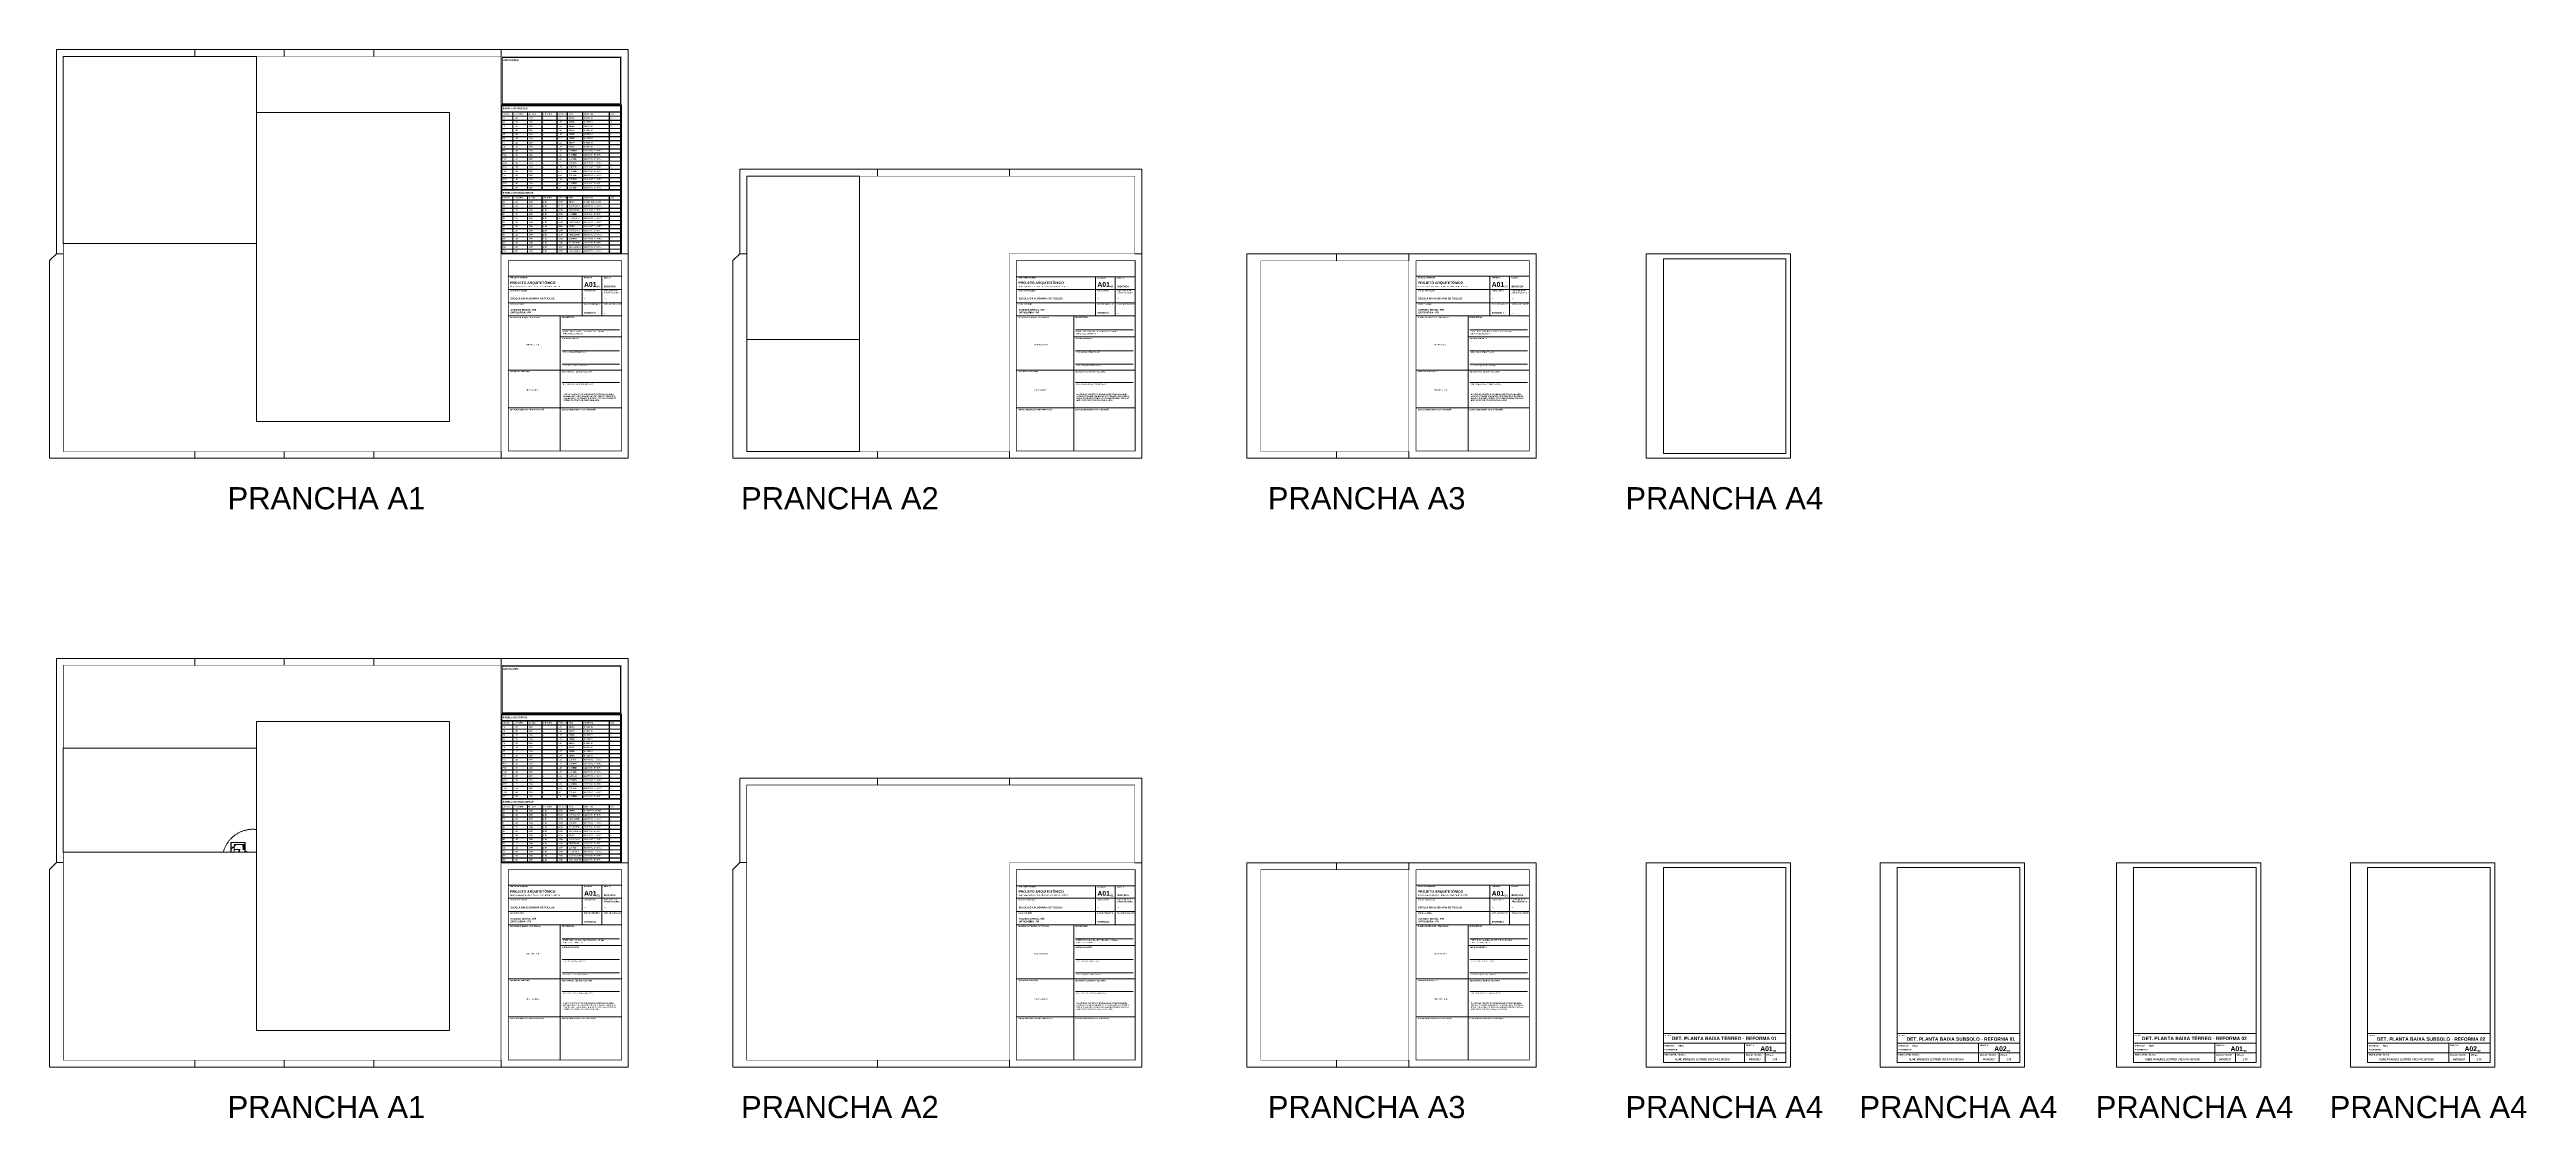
# Paper-space layout 'Pranchas' of a CAD drawing. Header units: millimetres. Extents: x -89 to 3510, y -861 to 692.
# The model-space entities are those that its viewports show. They can reach past a viewport. Long polylines and large blocks are cut down to what shows.
import ezdxf
from ezdxf.enums import TextEntityAlignment as Align

# ---------------------------------------------------------------- set-up
doc = ezdxf.new("R2010")
doc.units = ezdxf.units.MM
for name, color, linetype, lineweight in [('AR-ALVENARIA', 7, 'Continuous', 9), ('AR-CARIMBO', 7, 'Continuous', 5), ('AR-DIVISÓRIA', 7, 'Continuous', 5), ('AR-ESCADA', 252, 'Continuous', 5), ('AR-ESQUADRIA', 4, 'Continuous', 5), ('AR-PENA_010', 10, 'Continuous', 9), ('AR-TXT', 174, 'Continuous', 0), ('AR-TXT-AMBIENTE', 174, 'Continuous', 0), ('AR-TXT-ESPECIFICAÇÕES', 174, 'Continuous', 0), ('AR-TXT-ÁREA', 7, 'Continuous', 0)]:
    doc.layers.add(name, color=color, linetype=linetype, lineweight=lineweight)
doc.layers.add('AR-VIEW', color=255, linetype='Continuous', lineweight=0, plot=False)
doc.styles.add('75_TXT 3', font='arial.ttf', dxfattribs={"height": 0.15})
doc.styles.add('ALLEX 1_25', font='arial.ttf', dxfattribs={"height": 0.05})
doc.styles.add('ARIAL', font='arial.ttf', dxfattribs={"height": 0.15})
doc.styles.add('STYLE1', font='arial.ttf')

# ---------------------------------------------------------------- blocks, each defined once
blk = doc.blocks.new('TABELA')
at = {"layer": 'AR-CARIMBO', "lineweight": 13}
for p, q in [((567.9, 610), (740.5, 610)), ((567.9, 601.7), (567.9, 610)), ((567.9, 601.7), (740.5, 601.7)), ((567.9, 600.9), (583.8, 600.9)), ((567.9, 595.4), (567.9, 600.9)), ((567.9, 595.4), (583.8, 595.4)), ((567.9, 595), (583.8, 595)), ((567.9, 589.4), (567.9, 595)), ((567.9, 589.4), (583.8, 589.4)), ((567.9, 589), (583.8, 589)), ((567.9, 583.5), (567.9, 589)), ((567.9, 583.5), (583.8, 583.5)), ((567.9, 583.1), (583.8, 583.1)), ((567.9, 577.5), (567.9, 583.1)), ((567.9, 577.5), (583.8, 577.5)), ((567.9, 577.1), (583.8, 577.1)), ((567.9, 571.6), (567.9, 577.1)), ((583.8, 595.4), (583.8, 600.9)), ((583.8, 589.4), (583.8, 595)), ((583.8, 583.5), (583.8, 589)), ((583.8, 577.5), (583.8, 583.1)), ((583.8, 571.6), (583.8, 577.1)), ((584.2, 595.4), (584.2, 600.9)), ((584.2, 600.9), (605.1, 600.9)), ((584.2, 595.4), (605.1, 595.4)), ((584.2, 589.4), (584.2, 595)), ((584.2, 595), (605.1, 595)), ((584.2, 589.4), (605.1, 589.4)), ((584.2, 583.5), (584.2, 589)), ((584.2, 589), (605.1, 589)), ((584.2, 583.5), (605.1, 583.5)), ((584.2, 577.5), (584.2, 583.1)), ((584.2, 583.1), (605.1, 583.1)), ((584.2, 577.5), (605.1, 577.5)), ((584.2, 571.6), (584.2, 577.1)), ((584.2, 577.1), (605.1, 577.1)), ((605.1, 595.4), (605.1, 600.9)), ((605.1, 589.4), (605.1, 595)), ((605.1, 583.5), (605.1, 589)), ((605.1, 577.5), (605.1, 583.1)), ((605.1, 571.6), (605.1, 577.1)), ((605.5, 595.4), (605.5, 600.9)), ((605.5, 600.9), (626.2, 600.9)), ((605.5, 595.4), (626.2, 595.4)), ((605.5, 589.4), (605.5, 595)), ((605.5, 595), (626.2, 595)), ((605.5, 589.4), (626.2, 589.4)), ((605.5, 583.5), (605.5, 589)), ((605.5, 589), (626.2, 589)), ((605.5, 583.5), (626.2, 583.5)), ((605.5, 577.5), (605.5, 583.1)), ((605.5, 583.1), (626.2, 583.1)), ((605.5, 577.5), (626.2, 577.5)), ((605.5, 571.6), (605.5, 577.1)), ((605.5, 577.1), (626.2, 577.1)), ((626.2, 595.4), (626.2, 600.9)), ((626.2, 589.4), (626.2, 595)), ((626.2, 583.5), (626.2, 589)), ((626.2, 577.5), (626.2, 583.1)), ((626.2, 571.6), (626.2, 577.1)), ((626.6, 595.4), (626.6, 600.9)), ((626.6, 600.9), (648.1, 600.9)), ((626.6, 595.4), (648.1, 595.4)), ((626.6, 589.4), (626.6, 595)), ((626.6, 595), (648.1, 595)), ((626.6, 589.4), (648.1, 589.4)), ((626.6, 583.5), (626.6, 589)), ((626.6, 589), (648.1, 589)), ((626.6, 583.5), (648.1, 583.5)), ((626.6, 577.5), (626.6, 583.1)), ((626.6, 583.1), (648.1, 583.1)), ((626.6, 577.5), (648.1, 577.5)), ((626.6, 571.6), (626.6, 577.1)), ((626.6, 577.1), (648.1, 577.1)), ((648.1, 595.4), (648.1, 600.9)), ((648.1, 589.4), (648.1, 595)), ((648.1, 583.5), (648.1, 589)), ((648.1, 577.5), (648.1, 583.1)), ((648.1, 571.6), (648.1, 577.1)), ((648.5, 595.4), (648.5, 600.9)), ((648.5, 600.9), (663, 600.9)), ((648.5, 595.4), (663, 595.4)), ((648.5, 589.4), (648.5, 595)), ((648.5, 595), (663, 595)), ((648.5, 589.4), (663, 589.4)), ((648.5, 583.5), (648.5, 589)), ((648.5, 589), (663, 589)), ((648.5, 583.5), (663, 583.5)), ((648.5, 577.5), (648.5, 583.1)), ((648.5, 583.1), (663, 583.1)), ((648.5, 577.5), (663, 577.5)), ((648.5, 571.6), (648.5, 577.1)), ((648.5, 577.1), (663, 577.1)), ((663, 595.4), (663, 600.9)), ((663, 589.4), (663, 595)), ((663, 583.5), (663, 589)), ((663, 577.5), (663, 583.1)), ((663, 571.6), (663, 577.1)), ((663.4, 595.4), (663.4, 600.9)), ((663.4, 600.9), (685.3, 600.9)), ((663.4, 595.4), (685.3, 595.4)), ((663.4, 589.4), (663.4, 595)), ((663.4, 595), (685.3, 595)), ((663.4, 589.4), (685.3, 589.4)), ((663.4, 583.5), (663.4, 589)), ((663.4, 589), (685.3, 589)), ((663.4, 583.5), (685.3, 583.5)), ((663.4, 577.5), (663.4, 583.1)), ((663.4, 583.1), (685.3, 583.1)), ((663.4, 577.5), (685.3, 577.5)), ((663.4, 571.6), (663.4, 577.1)), ((663.4, 577.1), (685.3, 577.1)), ((682.7, 595), (723.9, 595)), ((685.3, 595.4), (685.3, 600.9)), ((685.3, 589.4), (685.3, 595)), ((685.3, 583.5), (685.3, 589)), ((685.3, 577.5), (685.3, 583.1)), ((685.3, 571.6), (685.3, 577.1)), ((685.7, 595.4), (685.7, 600.9)), ((685.7, 600.9), (723.9, 600.9)), ((685.7, 595.4), (723.9, 595.4)), ((685.7, 589.4), (685.7, 595)), ((685.7, 589.4), (723.9, 589.4)), ((685.7, 583.5), (685.7, 589)), ((685.7, 589), (723.9, 589)), ((685.7, 583.5), (723.9, 583.5)), ((685.7, 577.5), (685.7, 583.1)), ((685.7, 583.1), (723.9, 583.1)), ((685.7, 577.5), (723.9, 577.5)), ((685.7, 571.6), (685.7, 577.1)), ((685.7, 577.1), (723.9, 577.1)), ((723.9, 595.4), (723.9, 600.9)), ((723.9, 589.4), (723.9, 595)), ((723.9, 583.5), (723.9, 589)), ((723.9, 577.5), (723.9, 583.1)), ((723.9, 571.6), (723.9, 577.1)), ((724.3, 595.4), (724.3, 600.9)), ((724.3, 600.9), (740.6, 600.9)), ((724.3, 595.4), (740.6, 595.4)), ((724.3, 589.4), (724.3, 595)), ((724.3, 595), (740.6, 595)), ((724.3, 589.4), (740.6, 589.4)), ((724.3, 583.5), (724.3, 589)), ((724.3, 589), (740.6, 589)), ((724.3, 583.5), (740.6, 583.5)), ((724.3, 577.5), (724.3, 583.1)), ((724.3, 583.1), (740.6, 583.1)), ((724.3, 577.5), (740.6, 577.5)), ((724.3, 571.6), (724.3, 577.1)), ((724.3, 577.1), (740.6, 577.1)), ((740.5, 601.7), (740.5, 610)), ((740.6, 595.4), (740.6, 600.9)), ((740.6, 589.4), (740.6, 595)), ((740.6, 583.5), (740.6, 589)), ((740.6, 577.5), (740.6, 583.1)), ((740.6, 571.6), (740.6, 577.1)), ((567.9, 571.6), (583.8, 571.6)), ((567.9, 571.6), (583.8, 571.6)), ((567.9, 571.2), (583.8, 571.2)), ((567.9, 565.6), (567.9, 571.2)), ((567.9, 565.6), (583.8, 565.6)), ((567.9, 565.3), (583.8, 565.3)), ((567.9, 559.7), (567.9, 565.3)), ((567.9, 559.7), (583.8, 559.7)), ((567.9, 559.3), (583.8, 559.3)), ((567.9, 553.8), (567.9, 559.3)), ((567.9, 553.8), (583.8, 553.8)), ((567.9, 553.4), (583.8, 553.4)), ((567.9, 547.8), (567.9, 553.4)), ((567.9, 547.8), (583.8, 547.8)), ((567.9, 547.4), (583.8, 547.4)), ((567.9, 541.9), (567.9, 547.4)), ((567.9, 541.9), (583.8, 541.9)), ((567.9, 541.5), (583.8, 541.5)), ((567.9, 535.9), (567.9, 541.5)), ((583.8, 565.6), (583.8, 571.2)), ((583.8, 559.7), (583.8, 565.3)), ((583.8, 553.8), (583.8, 559.3)), ((583.8, 547.8), (583.8, 553.4)), ((583.8, 541.9), (583.8, 547.4)), ((583.8, 535.9), (583.8, 541.5)), ((584.2, 571.6), (605.1, 571.6)), ((584.2, 565.6), (584.2, 571.2)), ((584.2, 571.2), (605.1, 571.2)), ((584.2, 565.6), (605.1, 565.6)), ((584.2, 559.7), (584.2, 565.3)), ((584.2, 565.3), (605.1, 565.3)), ((584.2, 559.7), (605.1, 559.7)), ((584.2, 553.8), (584.2, 559.3)), ((584.2, 559.3), (605.1, 559.3)), ((584.2, 553.8), (605.1, 553.8)), ((584.2, 547.8), (584.2, 553.4)), ((584.2, 553.4), (605.1, 553.4)), ((584.2, 547.8), (605.1, 547.8)), ((584.2, 541.9), (584.2, 547.4)), ((584.2, 547.4), (605.1, 547.4)), ((584.2, 541.9), (605.1, 541.9)), ((584.2, 535.9), (584.2, 541.5)), ((584.2, 541.5), (605.1, 541.5)), ((588.8, 571.6), (605.1, 571.6)), ((605.1, 565.6), (605.1, 571.2)), ((605.1, 559.7), (605.1, 565.3)), ((605.1, 553.8), (605.1, 559.3)), ((605.1, 547.8), (605.1, 553.4)), ((605.1, 541.9), (605.1, 547.4)), ((605.1, 535.9), (605.1, 541.5)), ((605.5, 571.6), (626.2, 571.6)), ((605.5, 565.6), (605.5, 571.2)), ((605.5, 571.2), (626.2, 571.2)), ((605.5, 565.6), (626.2, 565.6)), ((605.5, 559.7), (605.5, 565.3)), ((605.5, 565.3), (626.2, 565.3)), ((605.5, 559.7), (626.2, 559.7)), ((605.5, 553.8), (605.5, 559.3)), ((605.5, 559.3), (626.2, 559.3)), ((605.5, 553.8), (626.2, 553.8)), ((605.5, 547.8), (605.5, 553.4)), ((605.5, 553.4), (626.2, 553.4)), ((605.5, 547.8), (626.2, 547.8)), ((605.5, 541.9), (605.5, 547.4)), ((605.5, 547.4), (626.2, 547.4)), ((605.5, 541.9), (626.2, 541.9)), ((605.5, 535.9), (605.5, 541.5)), ((605.5, 541.5), (626.2, 541.5)), ((610, 571.6), (626.2, 571.6)), ((626.2, 565.6), (626.2, 571.2)), ((626.2, 559.7), (626.2, 565.3)), ((626.2, 553.8), (626.2, 559.3)), ((626.2, 547.8), (626.2, 553.4)), ((626.2, 541.9), (626.2, 547.4)), ((626.2, 535.9), (626.2, 541.5)), ((626.6, 571.6), (648.1, 571.6)), ((626.6, 565.6), (626.6, 571.2)), ((626.6, 571.2), (648.1, 571.2)), ((626.6, 565.6), (648.1, 565.6)), ((626.6, 559.7), (626.6, 565.3)), ((626.6, 565.3), (648.1, 565.3)), ((626.6, 559.7), (648.1, 559.7)), ((626.6, 553.8), (626.6, 559.3)), ((626.6, 559.3), (648.1, 559.3)), ((626.6, 553.8), (648.1, 553.8)), ((626.6, 547.8), (626.6, 553.4)), ((626.6, 553.4), (648.1, 553.4)), ((626.6, 547.8), (648.1, 547.8)), ((626.6, 541.9), (626.6, 547.4)), ((626.6, 547.4), (648.1, 547.4)), ((626.6, 541.9), (648.1, 541.9)), ((626.6, 535.9), (626.6, 541.5)), ((626.6, 541.5), (648.1, 541.5)), ((634.5, 571.6), (648.1, 571.6)), ((648.1, 565.6), (648.1, 571.2)), ((648.1, 559.7), (648.1, 565.3)), ((648.1, 553.8), (648.1, 559.3)), ((648.1, 547.8), (648.1, 553.4)), ((648.1, 541.9), (648.1, 547.4)), ((648.1, 535.9), (648.1, 541.5)), ((648.5, 571.6), (663, 571.6)), ((648.5, 565.6), (648.5, 571.2)), ((648.5, 571.2), (663, 571.2)), ((648.5, 565.6), (663, 565.6)), ((648.5, 559.7), (648.5, 565.3)), ((648.5, 565.3), (663, 565.3)), ((648.5, 559.7), (663, 559.7)), ((648.5, 553.8), (648.5, 559.3)), ((648.5, 559.3), (663, 559.3)), ((648.5, 553.8), (663, 553.8)), ((648.5, 547.8), (648.5, 553.4)), ((648.5, 553.4), (663, 553.4)), ((648.5, 547.8), (663, 547.8)), ((648.5, 541.9), (648.5, 547.4)), ((648.5, 547.4), (663, 547.4)), ((648.5, 541.9), (663, 541.9)), ((648.5, 535.9), (648.5, 541.5)), ((648.5, 541.5), (663, 541.5)), ((663, 565.6), (663, 571.2)), ((663, 559.7), (663, 565.3)), ((663, 553.8), (663, 559.3)), ((663, 547.8), (663, 553.4)), ((663, 541.9), (663, 547.4)), ((663, 535.9), (663, 541.5)), ((663.4, 571.6), (685.3, 571.6)), ((663.4, 565.6), (663.4, 571.2)), ((663.4, 571.2), (685.3, 571.2)), ((663.4, 565.6), (685.3, 565.6)), ((663.4, 559.7), (663.4, 565.3)), ((663.4, 565.3), (685.3, 565.3)), ((663.4, 559.7), (685.3, 559.7)), ((663.4, 553.8), (663.4, 559.3)), ((663.4, 559.3), (685.3, 559.3)), ((663.4, 553.8), (685.3, 553.8)), ((663.4, 547.8), (663.4, 553.4)), ((663.4, 553.4), (685.3, 553.4)), ((663.4, 547.8), (685.3, 547.8)), ((663.4, 541.9), (663.4, 547.4)), ((663.4, 547.4), (685.3, 547.4)), ((663.4, 541.9), (685.3, 541.9)), ((663.4, 535.9), (663.4, 541.5)), ((663.4, 541.5), (685.3, 541.5)), ((669, 571.6), (685.3, 571.6)), ((682.7, 571.6), (723.9, 571.6)), ((685.3, 565.6), (685.3, 571.2)), ((685.3, 559.7), (685.3, 565.3)), ((685.3, 553.8), (685.3, 559.3)), ((685.3, 547.8), (685.3, 553.4)), ((685.3, 541.9), (685.3, 547.4)), ((685.3, 535.9), (685.3, 541.5)), ((685.7, 571.6), (723.9, 571.6)), ((685.7, 565.6), (685.7, 571.2)), ((685.7, 571.2), (723.9, 571.2)), ((685.7, 565.6), (723.9, 565.6)), ((685.7, 559.7), (685.7, 565.3)), ((685.7, 565.3), (723.9, 565.3)), ((685.7, 559.7), (723.9, 559.7)), ((685.7, 553.8), (685.7, 559.3)), ((685.7, 559.3), (723.9, 559.3)), ((685.7, 553.8), (723.9, 553.8)), ((685.7, 547.8), (685.7, 553.4)), ((685.7, 553.4), (723.9, 553.4)), ((685.7, 547.8), (723.9, 547.8)), ((685.7, 541.9), (685.7, 547.4)), ((685.7, 547.4), (723.9, 547.4)), ((685.7, 541.9), (723.9, 541.9)), ((685.7, 535.9), (685.7, 541.5)), ((685.7, 541.5), (723.9, 541.5)), ((723.9, 565.6), (723.9, 571.2)), ((723.9, 559.7), (723.9, 565.3)), ((723.9, 553.8), (723.9, 559.3)), ((723.9, 547.8), (723.9, 553.4)), ((723.9, 541.9), (723.9, 547.4)), ((723.9, 535.9), (723.9, 541.5)), ((724.3, 571.6), (740.6, 571.6)), ((724.3, 571.6), (740.6, 571.6)), ((724.3, 565.6), (724.3, 571.2)), ((724.3, 571.2), (740.6, 571.2)), ((724.3, 565.6), (740.6, 565.6)), ((724.3, 559.7), (724.3, 565.3)), ((724.3, 565.3), (740.6, 565.3)), ((724.3, 559.7), (740.6, 559.7)), ((724.3, 553.8), (724.3, 559.3)), ((724.3, 559.3), (740.6, 559.3)), ((724.3, 553.8), (740.6, 553.8)), ((724.3, 547.8), (724.3, 553.4)), ((724.3, 553.4), (740.6, 553.4)), ((724.3, 547.8), (740.6, 547.8)), ((724.3, 541.9), (724.3, 547.4)), ((724.3, 547.4), (740.6, 547.4)), ((724.3, 541.9), (740.6, 541.9)), ((724.3, 535.9), (724.3, 541.5)), ((724.3, 541.5), (740.6, 541.5)), ((740.6, 565.6), (740.6, 571.2)), ((740.6, 559.7), (740.6, 565.3)), ((740.6, 553.8), (740.6, 559.3)), ((740.6, 547.8), (740.6, 553.4)), ((740.6, 541.9), (740.6, 547.4)), ((740.6, 535.9), (740.6, 541.5)), ((567.9, 535.9), (583.8, 535.9)), ((567.9, 535.9), (583.8, 535.9)), ((567.9, 535.9), (583.8, 535.9)), ((567.9, 535.5), (583.8, 535.5)), ((567.9, 530), (567.9, 535.5)), ((567.9, 530), (583.8, 530)), ((567.9, 529.6), (583.8, 529.6)), ((567.9, 524), (567.9, 529.6)), ((567.9, 524), (583.8, 524)), ((567.9, 523.6), (583.8, 523.6)), ((567.9, 518.1), (567.9, 523.6)), ((567.9, 518.1), (583.8, 518.1)), ((567.9, 517.7), (583.8, 517.7)), ((567.9, 512.1), (567.9, 517.7)), ((567.9, 512.1), (583.8, 512.1)), ((567.9, 511.7), (583.8, 511.7)), ((567.9, 506.2), (567.9, 511.7)), ((567.9, 506.2), (583.8, 506.2)), ((567.9, 505.8), (583.8, 505.8)), ((567.9, 500.2), (567.9, 505.8)), ((583.8, 530), (583.8, 535.5)), ((583.8, 524), (583.8, 529.6)), ((583.8, 518.1), (583.8, 523.6)), ((583.8, 512.1), (583.8, 517.7)), ((583.8, 506.2), (583.8, 511.7)), ((583.8, 500.2), (583.8, 505.8)), ((584.2, 535.9), (605.1, 535.9)), ((584.2, 535.9), (605.1, 535.9)), ((584.2, 530), (584.2, 535.5)), ((584.2, 535.5), (605.1, 535.5)), ((584.2, 530), (605.1, 530)), ((584.2, 524), (584.2, 529.6)), ((584.2, 529.6), (605.1, 529.6)), ((584.2, 524), (605.1, 524)), ((584.2, 518.1), (584.2, 523.6)), ((584.2, 523.6), (605.1, 523.6)), ((584.2, 518.1), (605.1, 518.1)), ((584.2, 512.1), (584.2, 517.7)), ((584.2, 517.7), (605.1, 517.7)), ((584.2, 512.1), (605.1, 512.1)), ((584.2, 506.2), (584.2, 511.7)), ((584.2, 511.7), (605.1, 511.7)), ((584.2, 506.2), (605.1, 506.2)), ((584.2, 500.2), (584.2, 505.8)), ((584.2, 505.8), (605.1, 505.8)), ((588.8, 535.9), (605.1, 535.9)), ((605.1, 530), (605.1, 535.5)), ((605.1, 524), (605.1, 529.6)), ((605.1, 518.1), (605.1, 523.6)), ((605.1, 512.1), (605.1, 517.7)), ((605.1, 506.2), (605.1, 511.7)), ((605.1, 500.2), (605.1, 505.8)), ((605.5, 535.9), (626.2, 535.9)), ((605.5, 535.9), (626.2, 535.9)), ((605.5, 530), (605.5, 535.5)), ((605.5, 535.5), (626.2, 535.5)), ((605.5, 530), (626.2, 530)), ((605.5, 524), (605.5, 529.6)), ((605.5, 529.6), (626.2, 529.6)), ((605.5, 524), (626.2, 524)), ((605.5, 518.1), (605.5, 523.6)), ((605.5, 523.6), (626.2, 523.6)), ((605.5, 518.1), (626.2, 518.1)), ((605.5, 512.1), (605.5, 517.7)), ((605.5, 517.7), (626.2, 517.7)), ((605.5, 512.1), (626.2, 512.1)), ((605.5, 506.2), (605.5, 511.7)), ((605.5, 511.7), (626.2, 511.7)), ((605.5, 506.2), (626.2, 506.2)), ((605.5, 500.2), (605.5, 505.8)), ((605.5, 505.8), (626.2, 505.8)), ((610, 535.9), (626.2, 535.9)), ((626.2, 530), (626.2, 535.5)), ((626.2, 524), (626.2, 529.6)), ((626.2, 518.1), (626.2, 523.6)), ((626.2, 512.1), (626.2, 517.7)), ((626.2, 506.2), (626.2, 511.7)), ((626.2, 500.2), (626.2, 505.8)), ((626.6, 535.9), (648.1, 535.9)), ((626.6, 535.9), (648.1, 535.9)), ((626.6, 530), (626.6, 535.5)), ((626.6, 535.5), (648.1, 535.5)), ((626.6, 530), (648.1, 530)), ((626.6, 524), (626.6, 529.6)), ((626.6, 529.6), (648.1, 529.6)), ((626.6, 524), (648.1, 524)), ((626.6, 518.1), (626.6, 523.6)), ((626.6, 523.6), (648.1, 523.6)), ((626.6, 518.1), (648.1, 518.1)), ((626.6, 512.1), (626.6, 517.7)), ((626.6, 517.7), (648.1, 517.7)), ((626.6, 512.1), (648.1, 512.1)), ((626.6, 506.2), (626.6, 511.7)), ((626.6, 511.7), (648.1, 511.7)), ((626.6, 506.2), (648.1, 506.2)), ((626.6, 500.2), (626.6, 505.8)), ((626.6, 505.8), (648.1, 505.8)), ((634.5, 535.9), (648.1, 535.9)), ((648.1, 530), (648.1, 535.5)), ((648.1, 524), (648.1, 529.6)), ((648.1, 518.1), (648.1, 523.6)), ((648.1, 512.1), (648.1, 517.7)), ((648.1, 506.2), (648.1, 511.7)), ((648.1, 500.2), (648.1, 505.8)), ((648.5, 535.9), (663, 535.9)), ((648.5, 535.9), (663, 535.9)), ((648.5, 530), (648.5, 535.5)), ((648.5, 535.5), (663, 535.5)), ((648.5, 530), (663, 530)), ((648.5, 524), (648.5, 529.6)), ((648.5, 529.6), (663, 529.6)), ((648.5, 524), (663, 524)), ((648.5, 518.1), (648.5, 523.6)), ((648.5, 523.6), (663, 523.6)), ((648.5, 518.1), (663, 518.1)), ((648.5, 512.1), (648.5, 517.7)), ((648.5, 517.7), (663, 517.7)), ((648.5, 512.1), (663, 512.1)), ((648.5, 506.2), (648.5, 511.7)), ((648.5, 511.7), (663, 511.7)), ((648.5, 506.2), (663, 506.2)), ((648.5, 500.2), (648.5, 505.8)), ((648.5, 505.8), (663, 505.8)), ((663, 530), (663, 535.5)), ((663, 524), (663, 529.6)), ((663, 518.1), (663, 523.6)), ((663, 512.1), (663, 517.7)), ((663, 506.2), (663, 511.7)), ((663, 500.2), (663, 505.8)), ((663.4, 535.9), (685.3, 535.9)), ((663.4, 535.9), (685.3, 535.9)), ((663.4, 530), (663.4, 535.5)), ((663.4, 535.5), (685.3, 535.5)), ((663.4, 530), (685.3, 530)), ((663.4, 524), (663.4, 529.6)), ((663.4, 529.6), (685.3, 529.6)), ((663.4, 524), (685.3, 524)), ((663.4, 518.1), (663.4, 523.6)), ((663.4, 523.6), (685.3, 523.6)), ((663.4, 518.1), (685.3, 518.1)), ((663.4, 512.1), (663.4, 517.7)), ((663.4, 517.7), (685.3, 517.7)), ((663.4, 512.1), (685.3, 512.1)), ((663.4, 506.2), (663.4, 511.7)), ((663.4, 511.7), (685.3, 511.7)), ((663.4, 506.2), (685.3, 506.2)), ((663.4, 500.2), (663.4, 505.8)), ((663.4, 505.8), (685.3, 505.8)), ((669, 535.9), (685.3, 535.9)), ((685.3, 530), (685.3, 535.5)), ((685.3, 524), (685.3, 529.6)), ((685.3, 518.1), (685.3, 523.6)), ((685.3, 512.1), (685.3, 517.7)), ((685.3, 506.2), (685.3, 511.7)), ((685.3, 500.2), (685.3, 505.8)), ((685.7, 535.9), (723.9, 535.9)), ((685.7, 535.9), (723.9, 535.9)), ((685.7, 530), (685.7, 535.5)), ((685.7, 535.5), (723.9, 535.5)), ((685.7, 530), (723.9, 530)), ((685.7, 524), (685.7, 529.6)), ((685.7, 529.6), (723.9, 529.6)), ((685.7, 524), (723.9, 524)), ((685.7, 518.1), (685.7, 523.6)), ((685.7, 523.6), (723.9, 523.6)), ((685.7, 518.1), (723.9, 518.1)), ((685.7, 512.1), (685.7, 517.7)), ((685.7, 517.7), (723.9, 517.7)), ((685.7, 512.1), (723.9, 512.1)), ((685.7, 506.2), (685.7, 511.7)), ((685.7, 511.7), (723.9, 511.7)), ((685.7, 506.2), (723.9, 506.2)), ((685.7, 500.2), (685.7, 505.8)), ((685.7, 505.8), (723.9, 505.8)), ((723.9, 530), (723.9, 535.5)), ((723.9, 524), (723.9, 529.6)), ((723.9, 518.1), (723.9, 523.6)), ((723.9, 512.1), (723.9, 517.7)), ((723.9, 506.2), (723.9, 511.7)), ((723.9, 500.2), (723.9, 505.8)), ((724.3, 535.9), (740.6, 535.9)), ((724.3, 535.9), (740.6, 535.9)), ((724.3, 535.9), (740.6, 535.9)), ((724.3, 530), (724.3, 535.5)), ((724.3, 535.5), (740.6, 535.5)), ((724.3, 530), (740.6, 530)), ((724.3, 524), (724.3, 529.6)), ((724.3, 529.6), (740.6, 529.6)), ((724.3, 524), (740.6, 524)), ((724.3, 518.1), (724.3, 523.6)), ((724.3, 523.6), (740.6, 523.6)), ((724.3, 518.1), (740.6, 518.1)), ((724.3, 512.1), (724.3, 517.7)), ((724.3, 517.7), (740.6, 517.7)), ((724.3, 512.1), (740.6, 512.1)), ((724.3, 506.2), (724.3, 511.7)), ((724.3, 511.7), (740.6, 511.7)), ((724.3, 506.2), (740.6, 506.2)), ((724.3, 500.2), (724.3, 505.8)), ((724.3, 505.8), (740.6, 505.8)), ((740.6, 530), (740.6, 535.5)), ((740.6, 524), (740.6, 529.6)), ((740.6, 518.1), (740.6, 523.6)), ((740.6, 512.1), (740.6, 517.7)), ((740.6, 506.2), (740.6, 511.7)), ((740.6, 500.2), (740.6, 505.8)), ((567.9, 500.2), (583.8, 500.2)), ((567.9, 499.9), (583.8, 499.9)), ((567.9, 494.3), (567.9, 499.9)), ((567.9, 494.3), (583.8, 494.3)), ((567.9, 493.9), (583.8, 493.9)), ((567.9, 488.4), (567.9, 493.9)), ((567.9, 488.4), (740.6, 488.4)), ((567.9, 487.6), (740.6, 487.6)), ((567.9, 479.8), (567.9, 487.6)), ((567.9, 479.8), (740.6, 479.8)), ((567.9, 479), (583.8, 479)), ((567.9, 473.5), (567.9, 479)), ((567.9, 473.5), (583.8, 473.5)), ((567.9, 473.1), (583.8, 473.1)), ((567.9, 467.5), (567.9, 473.1)), ((583.8, 494.3), (583.8, 499.9)), ((583.8, 488.4), (583.8, 493.9)), ((583.8, 473.5), (583.8, 479)), ((583.8, 467.5), (583.8, 473.1)), ((584.2, 500.2), (605.1, 500.2)), ((584.2, 494.3), (584.2, 499.9)), ((584.2, 499.9), (605.1, 499.9)), ((584.2, 494.3), (605.1, 494.3)), ((584.2, 488.4), (584.2, 493.9)), ((584.2, 493.9), (605.1, 493.9)), ((584.2, 473.5), (584.2, 479)), ((584.2, 479), (605.1, 479)), ((584.2, 473.5), (605.1, 473.5)), ((584.2, 467.5), (584.2, 473.1)), ((584.2, 473.1), (605.1, 473.1)), ((605.1, 494.3), (605.1, 499.9)), ((605.1, 488.4), (605.1, 493.9)), ((605.1, 473.5), (605.1, 479)), ((605.1, 467.5), (605.1, 473.1)), ((605.5, 500.2), (626.2, 500.2)), ((605.5, 494.3), (605.5, 499.9)), ((605.5, 499.9), (626.2, 499.9)), ((605.5, 494.3), (626.2, 494.3)), ((605.5, 488.4), (605.5, 493.9)), ((605.5, 493.9), (626.2, 493.9)), ((605.5, 473.5), (605.5, 479)), ((605.5, 479), (626.2, 479)), ((605.5, 473.5), (626.2, 473.5)), ((605.5, 467.5), (605.5, 473.1)), ((605.5, 473.1), (626.2, 473.1)), ((626.2, 494.3), (626.2, 499.9)), ((626.2, 488.4), (626.2, 493.9)), ((626.2, 473.5), (626.2, 479)), ((626.2, 467.5), (626.2, 473.1)), ((626.6, 500.2), (648.1, 500.2)), ((626.6, 494.3), (626.6, 499.9)), ((626.6, 499.9), (648.1, 499.9)), ((626.6, 494.3), (648.1, 494.3)), ((626.6, 488.4), (626.6, 493.9)), ((626.6, 493.9), (648.1, 493.9)), ((626.6, 473.5), (626.6, 479)), ((626.6, 479), (648.1, 479)), ((626.6, 473.5), (648.1, 473.5)), ((626.6, 467.5), (626.6, 473.1)), ((626.6, 473.1), (648.1, 473.1)), ((648.1, 494.3), (648.1, 499.9)), ((648.1, 488.4), (648.1, 493.9)), ((648.1, 473.5), (648.1, 479)), ((648.1, 467.5), (648.1, 473.1)), ((648.5, 500.2), (663, 500.2)), ((648.5, 494.3), (648.5, 499.9)), ((648.5, 499.9), (663, 499.9)), ((648.5, 494.3), (663, 494.3)), ((648.5, 488.4), (648.5, 493.9)), ((648.5, 493.9), (663, 493.9)), ((648.5, 473.5), (648.5, 479)), ((648.5, 479), (663, 479)), ((648.5, 473.5), (663, 473.5)), ((648.5, 467.5), (648.5, 473.1)), ((648.5, 473.1), (663, 473.1)), ((663, 494.3), (663, 499.9)), ((663, 488.4), (663, 493.9)), ((663, 473.5), (663, 479)), ((663, 467.5), (663, 473.1)), ((663.4, 500.2), (685.3, 500.2)), ((663.4, 494.3), (663.4, 499.9)), ((663.4, 499.9), (685.3, 499.9)), ((663.4, 494.3), (685.3, 494.3)), ((663.4, 488.4), (663.4, 493.9)), ((663.4, 493.9), (685.3, 493.9)), ((663.4, 473.5), (663.4, 479)), ((663.4, 479), (685.3, 479)), ((663.4, 473.5), (685.3, 473.5)), ((663.4, 467.5), (663.4, 473.1)), ((663.4, 473.1), (685.3, 473.1)), ((682.7, 473.1), (723.9, 473.1)), ((685.3, 494.3), (685.3, 499.9)), ((685.3, 488.4), (685.3, 493.9)), ((685.3, 473.5), (685.3, 479)), ((685.3, 467.5), (685.3, 473.1)), ((685.7, 500.2), (723.9, 500.2)), ((685.7, 494.3), (685.7, 499.9)), ((685.7, 499.9), (723.9, 499.9)), ((685.7, 494.3), (723.9, 494.3)), ((685.7, 488.4), (685.7, 493.9)), ((685.7, 493.9), (723.9, 493.9)), ((685.7, 473.5), (685.7, 479)), ((685.7, 479), (723.9, 479)), ((685.7, 473.5), (723.9, 473.5)), ((685.7, 467.5), (685.7, 473.1)), ((723.9, 494.3), (723.9, 499.9)), ((723.9, 488.4), (723.9, 493.9)), ((723.9, 473.5), (723.9, 479)), ((723.9, 467.5), (723.9, 473.1)), ((724.3, 500.2), (740.6, 500.2)), ((724.3, 494.3), (724.3, 499.9)), ((724.3, 499.9), (740.6, 499.9)), ((724.3, 494.3), (740.6, 494.3)), ((724.3, 488.4), (724.3, 493.9)), ((724.3, 493.9), (740.6, 493.9)), ((724.3, 473.5), (724.3, 479)), ((724.3, 479), (740.6, 479)), ((724.3, 473.5), (740.6, 473.5)), ((724.3, 467.5), (724.3, 473.1)), ((724.3, 473.1), (740.6, 473.1)), ((740.6, 494.3), (740.6, 499.9)), ((740.6, 488.4), (740.6, 493.9)), ((740.6, 479.8), (740.6, 487.6)), ((740.6, 473.5), (740.6, 479)), ((740.6, 467.5), (740.6, 473.1)), ((567.9, 467.5), (583.8, 467.5)), ((567.9, 467.2), (583.8, 467.2)), ((567.9, 461.6), (567.9, 467.2)), ((567.9, 461.6), (583.8, 461.6)), ((567.9, 461.2), (583.8, 461.2)), ((567.9, 455.7), (567.9, 461.2)), ((567.9, 455.7), (583.8, 455.7)), ((567.9, 455.3), (583.8, 455.3)), ((567.9, 449.7), (567.9, 455.3)), ((567.9, 449.7), (583.8, 449.7)), ((567.9, 449.7), (583.8, 449.7)), ((567.9, 449.3), (583.8, 449.3)), ((567.9, 443.8), (567.9, 449.3)), ((567.9, 443.8), (583.8, 443.8)), ((567.9, 443.4), (583.8, 443.4)), ((567.9, 437.8), (567.9, 443.4)), ((567.9, 437.8), (583.8, 437.8)), ((567.9, 437.4), (583.8, 437.4)), ((567.9, 431.9), (567.9, 437.4)), ((583.8, 461.6), (583.8, 467.2)), ((583.8, 455.7), (583.8, 461.2)), ((583.8, 449.7), (583.8, 455.3)), ((583.8, 443.8), (583.8, 449.3)), ((583.8, 437.8), (583.8, 443.4)), ((583.8, 431.9), (583.8, 437.4)), ((584.2, 467.5), (605.1, 467.5)), ((584.2, 461.6), (584.2, 467.2)), ((584.2, 467.2), (605.1, 467.2)), ((584.2, 461.6), (605.1, 461.6)), ((584.2, 455.7), (584.2, 461.2)), ((584.2, 461.2), (605.1, 461.2)), ((584.2, 455.7), (605.1, 455.7)), ((584.2, 449.7), (584.2, 455.3)), ((584.2, 455.3), (605.1, 455.3)), ((584.2, 449.7), (605.1, 449.7)), ((584.2, 449.3), (605.1, 449.3)), ((584.2, 443.8), (584.2, 449.3)), ((584.2, 443.8), (605.1, 443.8)), ((584.2, 437.8), (584.2, 443.4)), ((584.2, 443.4), (605.1, 443.4)), ((584.2, 437.8), (605.1, 437.8)), ((584.2, 431.9), (584.2, 437.4)), ((584.2, 437.4), (605.1, 437.4)), ((588.8, 449.7), (605.1, 449.7)), ((605.1, 461.6), (605.1, 467.2)), ((605.1, 455.7), (605.1, 461.2)), ((605.1, 449.7), (605.1, 455.3)), ((605.1, 443.8), (605.1, 449.3)), ((605.1, 437.8), (605.1, 443.4)), ((605.1, 431.9), (605.1, 437.4)), ((605.5, 467.5), (626.2, 467.5)), ((605.5, 461.6), (605.5, 467.2)), ((605.5, 467.2), (626.2, 467.2)), ((605.5, 461.6), (626.2, 461.6)), ((605.5, 455.7), (605.5, 461.2)), ((605.5, 461.2), (626.2, 461.2)), ((605.5, 455.7), (626.2, 455.7)), ((605.5, 449.7), (605.5, 455.3)), ((605.5, 455.3), (626.2, 455.3)), ((605.5, 449.7), (626.2, 449.7)), ((605.5, 449.3), (626.2, 449.3)), ((605.5, 443.8), (605.5, 449.3)), ((605.5, 443.8), (626.2, 443.8)), ((605.5, 437.8), (605.5, 443.4)), ((605.5, 443.4), (626.2, 443.4)), ((605.5, 437.8), (626.2, 437.8)), ((605.5, 431.9), (605.5, 437.4)), ((605.5, 437.4), (626.2, 437.4)), ((610, 449.7), (626.2, 449.7)), ((626.2, 461.6), (626.2, 467.2)), ((626.2, 455.7), (626.2, 461.2)), ((626.2, 449.7), (626.2, 455.3)), ((626.2, 443.8), (626.2, 449.3)), ((626.2, 437.8), (626.2, 443.4)), ((626.2, 431.9), (626.2, 437.4)), ((626.6, 467.5), (648.1, 467.5)), ((626.6, 461.6), (626.6, 467.2)), ((626.6, 467.2), (648.1, 467.2)), ((626.6, 461.6), (648.1, 461.6)), ((626.6, 455.7), (626.6, 461.2)), ((626.6, 461.2), (648.1, 461.2)), ((626.6, 455.7), (648.1, 455.7)), ((626.6, 449.7), (626.6, 455.3)), ((626.6, 455.3), (648.1, 455.3)), ((626.6, 449.7), (648.1, 449.7)), ((626.6, 449.3), (648.1, 449.3)), ((626.6, 443.8), (626.6, 449.3)), ((626.6, 443.8), (648.1, 443.8)), ((626.6, 443.4), (648.1, 443.4)), ((626.6, 437.8), (626.6, 443.4)), ((626.6, 437.8), (648.1, 437.8)), ((626.6, 437.4), (648.1, 437.4)), ((626.6, 431.9), (626.6, 437.4)), ((634.5, 449.7), (648.1, 449.7)), ((648.1, 461.6), (648.1, 467.2)), ((648.1, 455.7), (648.1, 461.2)), ((648.1, 449.7), (648.1, 455.3)), ((648.1, 443.8), (648.1, 449.3)), ((648.1, 437.8), (648.1, 443.4)), ((648.1, 431.9), (648.1, 437.4)), ((648.5, 467.5), (663, 467.5)), ((648.5, 461.6), (648.5, 467.2)), ((648.5, 467.2), (663, 467.2)), ((648.5, 461.6), (663, 461.6)), ((648.5, 455.7), (648.5, 461.2)), ((648.5, 461.2), (663, 461.2)), ((648.5, 455.7), (663, 455.7)), ((648.5, 449.7), (648.5, 455.3)), ((648.5, 455.3), (663, 455.3)), ((648.5, 449.7), (663, 449.7)), ((648.5, 449.3), (663, 449.3)), ((648.5, 443.8), (648.5, 449.3)), ((648.5, 443.8), (663, 443.8)), ((648.5, 437.8), (648.5, 443.4)), ((648.5, 443.4), (663, 443.4)), ((648.5, 437.8), (663, 437.8)), ((648.5, 431.9), (648.5, 437.4)), ((648.5, 437.4), (663, 437.4)), ((663, 461.6), (663, 467.2)), ((663, 455.7), (663, 461.2)), ((663, 449.7), (663, 455.3)), ((663, 443.8), (663, 449.3)), ((663, 437.8), (663, 443.4)), ((663, 431.9), (663, 437.4)), ((663.4, 467.5), (685.3, 467.5)), ((663.4, 461.6), (663.4, 467.2)), ((663.4, 467.2), (685.3, 467.2)), ((663.4, 461.6), (685.3, 461.6)), ((663.4, 455.7), (663.4, 461.2)), ((663.4, 461.2), (685.3, 461.2)), ((663.4, 455.7), (685.3, 455.7)), ((663.4, 449.7), (663.4, 455.3)), ((663.4, 455.3), (685.3, 455.3)), ((663.4, 449.7), (685.3, 449.7)), ((663.4, 449.3), (685.3, 449.3)), ((663.4, 443.8), (663.4, 449.3)), ((663.4, 443.8), (685.3, 443.8)), ((663.4, 437.8), (663.4, 443.4)), ((663.4, 443.4), (685.3, 443.4)), ((663.4, 437.8), (685.3, 437.8)), ((663.4, 431.9), (663.4, 437.4)), ((663.4, 437.4), (685.3, 437.4)), ((669, 449.7), (685.3, 449.7)), ((682.7, 449.7), (723.9, 449.7)), ((685.3, 461.6), (685.3, 467.2)), ((685.3, 455.7), (685.3, 461.2)), ((685.3, 449.7), (685.3, 455.3)), ((685.3, 443.8), (685.3, 449.3)), ((685.3, 437.8), (685.3, 443.4)), ((685.3, 431.9), (685.3, 437.4)), ((685.7, 467.5), (723.9, 467.5)), ((685.7, 461.6), (685.7, 467.2)), ((685.7, 467.2), (723.9, 467.2)), ((685.7, 461.6), (723.9, 461.6)), ((685.7, 455.7), (685.7, 461.2)), ((685.7, 461.2), (723.9, 461.2)), ((685.7, 455.7), (723.9, 455.7)), ((685.7, 449.7), (685.7, 455.3)), ((685.7, 455.3), (723.9, 455.3)), ((685.7, 449.7), (723.9, 449.7)), ((685.7, 449.3), (723.9, 449.3)), ((685.7, 443.8), (685.7, 449.3)), ((685.7, 443.8), (723.9, 443.8)), ((685.7, 437.8), (685.7, 443.4)), ((685.7, 443.4), (723.9, 443.4)), ((685.7, 437.8), (723.9, 437.8)), ((685.7, 431.9), (685.7, 437.4)), ((685.7, 437.4), (723.9, 437.4)), ((723.9, 461.6), (723.9, 467.2)), ((723.9, 455.7), (723.9, 461.2)), ((723.9, 449.7), (723.9, 455.3)), ((723.9, 443.8), (723.9, 449.3)), ((723.9, 437.8), (723.9, 443.4)), ((723.9, 431.9), (723.9, 437.4)), ((724.3, 467.5), (740.6, 467.5)), ((724.3, 461.6), (724.3, 467.2)), ((724.3, 467.2), (740.6, 467.2)), ((724.3, 461.6), (740.6, 461.6)), ((724.3, 455.7), (724.3, 461.2)), ((724.3, 461.2), (740.6, 461.2)), ((724.3, 455.7), (740.6, 455.7)), ((724.3, 449.7), (724.3, 455.3)), ((724.3, 455.3), (740.6, 455.3)), ((724.3, 449.7), (740.6, 449.7)), ((724.3, 449.7), (740.6, 449.7)), ((724.3, 449.3), (740.6, 449.3)), ((724.3, 443.8), (724.3, 449.3)), ((724.3, 443.8), (740.6, 443.8)), ((724.3, 437.8), (724.3, 443.4)), ((724.3, 443.4), (740.6, 443.4)), ((724.3, 437.8), (740.6, 437.8)), ((724.3, 431.9), (724.3, 437.4)), ((724.3, 437.4), (740.6, 437.4)), ((740.6, 461.6), (740.6, 467.2)), ((740.6, 455.7), (740.6, 461.2)), ((740.6, 449.7), (740.6, 455.3)), ((740.6, 443.8), (740.6, 449.3)), ((740.6, 437.8), (740.6, 443.4)), ((740.6, 431.9), (740.6, 437.4)), ((567.9, 431.9), (583.8, 431.9)), ((567.9, 425.9), (567.9, 431.5)), ((567.9, 431.5), (583.8, 431.5)), ((567.9, 425.9), (583.8, 425.9)), ((567.9, 425.5), (583.8, 425.5)), ((567.9, 420), (567.9, 425.5)), ((567.9, 420), (583.8, 420)), ((567.9, 419.6), (583.8, 419.6)), ((567.9, 414), (567.9, 419.6)), ((567.9, 414), (583.8, 414)), ((567.9, 413.6), (583.8, 413.6)), ((567.9, 408.1), (567.9, 413.6)), ((567.9, 408.1), (583.8, 408.1)), ((567.9, 407.7), (583.8, 407.7)), ((567.9, 402.1), (567.9, 407.7)), ((567.9, 402.1), (583.8, 402.1)), ((567.9, 401.7), (583.8, 401.7)), ((567.9, 396.2), (567.9, 401.7)), ((567.9, 396.2), (583.8, 396.2)), ((583.8, 425.9), (583.8, 431.5)), ((583.8, 420), (583.8, 425.5)), ((583.8, 414), (583.8, 419.6)), ((583.8, 408.1), (583.8, 413.6)), ((583.8, 402.1), (583.8, 407.7)), ((583.8, 396.2), (583.8, 401.7)), ((584.2, 431.9), (605.1, 431.9)), ((584.2, 425.9), (584.2, 431.5)), ((584.2, 431.5), (605.1, 431.5)), ((584.2, 425.9), (605.1, 425.9)), ((584.2, 420), (584.2, 425.5)), ((584.2, 425.5), (605.1, 425.5)), ((584.2, 420), (605.1, 420)), ((584.2, 414), (584.2, 419.6)), ((584.2, 419.6), (605.1, 419.6)), ((584.2, 414), (605.1, 414)), ((584.2, 408.1), (584.2, 413.6)), ((584.2, 413.6), (605.1, 413.6)), ((584.2, 408.1), (605.1, 408.1)), ((584.2, 402.1), (584.2, 407.7)), ((584.2, 407.7), (605.1, 407.7)), ((584.2, 402.1), (605.1, 402.1)), ((584.2, 396.2), (584.2, 401.7)), ((584.2, 401.7), (605.1, 401.7)), ((584.2, 396.2), (605.1, 396.2)), ((605.1, 425.9), (605.1, 431.5)), ((605.1, 420), (605.1, 425.5)), ((605.1, 414), (605.1, 419.6)), ((605.1, 408.1), (605.1, 413.6)), ((605.1, 402.1), (605.1, 407.7)), ((605.1, 396.2), (605.1, 401.7)), ((605.5, 431.9), (626.2, 431.9)), ((605.5, 425.9), (605.5, 431.5)), ((605.5, 431.5), (626.2, 431.5)), ((605.5, 425.9), (626.2, 425.9)), ((605.5, 420), (605.5, 425.5)), ((605.5, 425.5), (626.2, 425.5)), ((605.5, 420), (626.2, 420)), ((605.5, 414), (605.5, 419.6)), ((605.5, 419.6), (626.2, 419.6)), ((605.5, 414), (626.2, 414)), ((605.5, 408.1), (605.5, 413.6)), ((605.5, 413.6), (626.2, 413.6)), ((605.5, 408.1), (626.2, 408.1)), ((605.5, 402.1), (605.5, 407.7)), ((605.5, 407.7), (626.2, 407.7)), ((605.5, 402.1), (626.2, 402.1)), ((605.5, 396.2), (605.5, 401.7)), ((605.5, 401.7), (626.2, 401.7)), ((605.5, 396.2), (626.2, 396.2)), ((626.2, 425.9), (626.2, 431.5)), ((626.2, 420), (626.2, 425.5)), ((626.2, 414), (626.2, 419.6)), ((626.2, 408.1), (626.2, 413.6)), ((626.2, 402.1), (626.2, 407.7)), ((626.2, 396.2), (626.2, 401.7)), ((626.6, 431.9), (648.1, 431.9)), ((626.6, 425.9), (626.6, 431.5)), ((626.6, 431.5), (648.1, 431.5)), ((626.6, 425.9), (648.1, 425.9)), ((626.6, 420), (626.6, 425.5)), ((626.6, 425.5), (648.1, 425.5)), ((626.6, 420), (648.1, 420)), ((626.6, 414), (626.6, 419.6)), ((626.6, 419.6), (648.1, 419.6)), ((626.6, 414), (648.1, 414)), ((626.6, 408.1), (626.6, 413.6)), ((626.6, 413.6), (648.1, 413.6)), ((626.6, 408.1), (648.1, 408.1)), ((626.6, 402.1), (626.6, 407.7)), ((626.6, 407.7), (648.1, 407.7)), ((626.6, 402.1), (648.1, 402.1)), ((626.6, 396.2), (626.6, 401.7)), ((626.6, 401.7), (648.1, 401.7)), ((626.6, 396.2), (648.1, 396.2)), ((648.1, 425.9), (648.1, 431.5)), ((648.1, 420), (648.1, 425.5)), ((648.1, 414), (648.1, 419.6)), ((648.1, 408.1), (648.1, 413.6)), ((648.1, 402.1), (648.1, 407.7)), ((648.1, 396.2), (648.1, 401.7)), ((648.5, 431.9), (663, 431.9)), ((648.5, 425.9), (648.5, 431.5)), ((648.5, 431.5), (663, 431.5)), ((648.5, 425.9), (663, 425.9)), ((648.5, 420), (648.5, 425.5)), ((648.5, 425.5), (663, 425.5)), ((648.5, 420), (663, 420)), ((648.5, 414), (648.5, 419.6)), ((648.5, 419.6), (663, 419.6)), ((648.5, 414), (663, 414)), ((648.5, 408.1), (648.5, 413.6)), ((648.5, 413.6), (663, 413.6)), ((648.5, 408.1), (663, 408.1)), ((648.5, 402.1), (648.5, 407.7)), ((648.5, 407.7), (663, 407.7)), ((648.5, 402.1), (663, 402.1)), ((648.5, 396.2), (648.5, 401.7)), ((648.5, 401.7), (663, 401.7)), ((648.5, 396.2), (663, 396.2)), ((663, 425.9), (663, 431.5)), ((663, 420), (663, 425.5)), ((663, 414), (663, 419.6)), ((663, 408.1), (663, 413.6)), ((663, 402.1), (663, 407.7)), ((663, 396.2), (663, 401.7)), ((663.4, 431.9), (685.3, 431.9)), ((663.4, 425.9), (663.4, 431.5)), ((663.4, 431.5), (685.3, 431.5)), ((663.4, 425.9), (685.3, 425.9)), ((663.4, 420), (663.4, 425.5)), ((663.4, 425.5), (685.3, 425.5)), ((663.4, 420), (685.3, 420)), ((663.4, 414), (663.4, 419.6)), ((663.4, 419.6), (685.3, 419.6)), ((663.4, 414), (685.3, 414)), ((663.4, 408.1), (663.4, 413.6)), ((663.4, 413.6), (685.3, 413.6)), ((663.4, 408.1), (685.3, 408.1)), ((663.4, 402.1), (663.4, 407.7)), ((663.4, 407.7), (685.3, 407.7)), ((663.4, 402.1), (685.3, 402.1)), ((663.4, 396.2), (663.4, 401.7)), ((663.4, 401.7), (685.3, 401.7)), ((663.4, 396.2), (685.3, 396.2)), ((682.7, 396.2), (723.9, 396.2)), ((685.3, 425.9), (685.3, 431.5)), ((685.3, 420), (685.3, 425.5)), ((685.3, 414), (685.3, 419.6)), ((685.3, 408.1), (685.3, 413.6)), ((685.3, 402.1), (685.3, 407.7)), ((685.3, 396.2), (685.3, 401.7)), ((685.7, 431.9), (723.9, 431.9)), ((685.7, 425.9), (685.7, 431.5)), ((685.7, 431.5), (723.9, 431.5)), ((685.7, 425.9), (723.9, 425.9)), ((685.7, 420), (685.7, 425.5)), ((685.7, 425.5), (723.9, 425.5)), ((685.7, 420), (723.9, 420)), ((685.7, 414), (685.7, 419.6)), ((685.7, 419.6), (723.9, 419.6)), ((685.7, 414), (723.9, 414)), ((685.7, 408.1), (685.7, 413.6)), ((685.7, 413.6), (723.9, 413.6)), ((685.7, 408.1), (723.9, 408.1)), ((685.7, 402.1), (685.7, 407.7)), ((685.7, 407.7), (723.9, 407.7)), ((685.7, 402.1), (723.9, 402.1)), ((685.7, 396.2), (685.7, 401.7)), ((685.7, 401.7), (723.9, 401.7)), ((723.9, 425.9), (723.9, 431.5)), ((723.9, 420), (723.9, 425.5)), ((723.9, 414), (723.9, 419.6)), ((723.9, 408.1), (723.9, 413.6)), ((723.9, 402.1), (723.9, 407.7)), ((723.9, 396.2), (723.9, 401.7)), ((724.3, 431.9), (740.6, 431.9)), ((724.3, 425.9), (724.3, 431.5)), ((724.3, 431.5), (740.6, 431.5)), ((724.3, 425.9), (740.6, 425.9)), ((724.3, 420), (724.3, 425.5)), ((724.3, 425.5), (740.6, 425.5)), ((724.3, 420), (740.6, 420)), ((724.3, 414), (724.3, 419.6)), ((724.3, 419.6), (740.6, 419.6)), ((724.3, 414), (740.6, 414)), ((724.3, 408.1), (724.3, 413.6)), ((724.3, 413.6), (740.6, 413.6)), ((724.3, 408.1), (740.6, 408.1)), ((724.3, 402.1), (724.3, 407.7)), ((724.3, 407.7), (740.6, 407.7)), ((724.3, 402.1), (740.6, 402.1)), ((724.3, 396.2), (724.3, 401.7)), ((724.3, 401.7), (740.6, 401.7)), ((724.3, 396.2), (740.6, 396.2)), ((740.6, 425.9), (740.6, 431.5)), ((740.6, 420), (740.6, 425.5)), ((740.6, 414), (740.6, 419.6)), ((740.6, 408.1), (740.6, 413.6)), ((740.6, 402.1), (740.6, 407.7)), ((740.6, 396.2), (740.6, 401.7))]:
    blk.add_line(p, q, dxfattribs=at)
at = {"layer": 'AR-CARIMBO', "const_width": 0.6}
blk.add_lwpolyline([(566.8, 611.6), (741.8, 611.6), (741.8, 395), (566.8, 395)], close=True, dxfattribs=at)
at = {"layer": 'AR-CARIMBO', "lineweight": 18}
blk.add_lwpolyline([(566.8, 611.6), (741.8, 611.6), (741.8, 395), (566.8, 395)], close=True, dxfattribs=at)

msp = doc.modelspace()

# ---------------------------------------------------------------- linework, layer by layer
at = {"layer": 'AR-ALVENARIA'}
for p, q in [((1503.8, 241.41), (1503.8, 241.61)), ((1514.1, 241.61), (1513.9, 241.61)), ((1503.8, 233), (1503.8, 238.06)), ((1504.05, 238.06), (1503.8, 238.06)), ((1503.95, 237.91), (1503.95, 234.42)), ((1504.05, 237.91), (1503.95, 237.91)), ((1504.05, 237.91), (1504.05, 238.06)), ((1506.1, 238.06), (1504.85, 238.06)), ((1504.85, 238.06), (1504.85, 237.91)), ((1506.1, 237.91), (1504.85, 237.91)), ((1506.77, 240.11), (1506.1, 240.11)), ((1506.1, 240.11), (1506.1, 239.86)), ((1506.25, 239.86), (1506.1, 239.86)), ((1506.1, 239.06), (1506.1, 234.42)), ((1506.1, 239.06), (1506.25, 239.06)), ((1506.77, 239.96), (1506.25, 239.96)), ((1506.25, 239.86), (1506.25, 239.96)), ((1506.25, 239.96), (1506.77, 239.96)), ((1506.25, 239.96), (1506.25, 239.86)), ((1506.25, 236.46), (1506.25, 239.06)), ((1506.77, 239.96), (1506.77, 240.11)), ((1508.77, 240.11), (1509.82, 240.11)), ((1508.77, 239.96), (1508.77, 240.11)), ((1509.82, 239.96), (1508.77, 239.96)), ((1509.3, 239.96), (1509.82, 239.96)), ((1509.82, 239.96), (1509.82, 240.11)), ((1512.35, 238.96), (1512.35, 239.96)), ((1512.5, 238.96), (1512.35, 238.96)), ((1512.5, 238.96), (1512.5, 239.96)), ((1512.5, 238.41), (1512.5, 238.96)), ((1512.5, 238.96), (1512.95, 238.96)), ((1512.95, 238.41), (1512.5, 238.41)), ((1512.8, 238.41), (1512.8, 236.46)), ((1512.8, 236.46), (1512.8, 238.41)), ((1512.95, 238.41), (1512.95, 238.96)), ((1512.95, 238.41), (1512.95, 236.31)), ((1513.95, 236.46), (1513.95, 239.96)), ((1514.1, 235.06), (1514.1, 240.11)), ((1510.4, 236.46), (1506.25, 236.46)), ((1509.85, 236.31), (1506.25, 236.31)), ((1506.25, 234.42), (1506.25, 236.31)), ((1509.85, 235.32), (1509.85, 236.31)), ((1510, 235.32), (1509.85, 235.32)), ((1510, 235.32), (1510, 236.31)), ((1510.4, 236.31), (1510, 236.31)), ((1510.4, 236.46), (1510.4, 236.31)), ((1512.35, 236.46), (1512.35, 236.31)), ((1512.35, 236.46), (1512.8, 236.46)), ((1512.95, 236.31), (1512.35, 236.31)), ((1513.95, 234.21), (1513.95, 236.46)), ((1515.25, 235.06), (1514.1, 235.06)), ((1514.1, 234.21), (1514.1, 234.91)), ((1515.1, 234.91), (1514.1, 234.91)), ((1515.1, 233.41), (1515.1, 234.91)), ((1515.25, 233.41), (1515.25, 235.06)), ((1503.95, 234.42), (1506.1, 234.42)), ((1503.95, 233), (1503.95, 234.27)), ((1503.95, 234.27), (1506.1, 234.27)), ((1506.1, 234.27), (1506.1, 230.74)), ((1506.25, 234.42), (1506.97, 234.42)), ((1506.25, 234.27), (1506.25, 230.74)), ((1509.85, 231.41), (1509.85, 234.52)), ((1509.85, 234.42), (1509.85, 234.52)), ((1509.85, 234.52), (1510, 234.52)), ((1510, 231.26), (1510, 234.52)), ((1513.95, 234.21), (1513.95, 234.21)), ((1513.95, 234.21), (1514.1, 234.21))]:
    msp.add_line(p, q, dxfattribs=at)
for points in [[(1503.8, 241.41), (1504, 241.41), (1504, 241.61), (1503.8, 241.61)], [(1508.85, 241.41), (1509.05, 241.41), (1509.05, 241.61), (1508.85, 241.61)], [(1513.9, 241.41), (1514.1, 241.41), (1514.1, 241.61), (1513.9, 241.61)]]:
    msp.add_lwpolyline(points, close=True, dxfattribs=at)
at = {"layer": 'AR-CARIMBO'}
for p, q in [((1511.82, 239.96), (1511.82, 240.11)), ((1511.82, 240.11), (1514.1, 240.11)), ((1512.35, 239.96), (1511.82, 239.96)), ((1513.95, 239.96), (1512.5, 239.96)), ((1506.25, 234.27), (1506.97, 234.27)), ((1506.97, 234.42), (1506.97, 234.27)), ((1508.97, 234.42), (1509.85, 234.42)), ((1508.97, 234.27), (1508.97, 234.42)), ((1508.97, 234.27), (1509.85, 234.27))]:
    msp.add_line(p, q, dxfattribs=at)
at = {"layer": 'AR-DIVISÓRIA'}
for p, q in [((1503.84, 238.06), (1503.84, 241.41)), ((1503.89, 241.41), (1503.89, 238.06)), ((1508.85, 241.57), (1504, 241.57)), ((1508.85, 241.52), (1504, 241.52)), ((1513.9, 241.57), (1509.05, 241.57)), ((1513.9, 241.52), (1509.05, 241.52)), ((1514.01, 240.11), (1514.01, 241.41)), ((1514.06, 241.41), (1514.06, 240.11))]:
    msp.add_line(p, q, dxfattribs=at)
at = {"layer": 'AR-ESCADA'}
for p, q in [((1513.9, 239.91), (1512.5, 239.91)), ((1513.05, 239.06), (1512.5, 239.06)), ((1513, 239.01), (1512.5, 239.01)), ((1512.75, 239.01), (1512.75, 239.96)), ((1513, 238.96), (1513, 239.96)), ((1513, 239.01), (1513, 236.46)), ((1513, 238.96), (1513.95, 238.96)), ((1513, 238.71), (1513.95, 238.71)), ((1513, 238.46), (1513.95, 238.46)), ((1513, 238.21), (1513.95, 238.21)), ((1513, 237.96), (1513.95, 237.96)), ((1513, 237.71), (1513.95, 237.71)), ((1513.05, 239.06), (1513.05, 236.46)), ((1513.9, 236.46), (1513.9, 239.91)), ((1513, 237.46), (1513.95, 237.46)), ((1513, 237.21), (1513.95, 237.21)), ((1513, 236.96), (1513.95, 236.96)), ((1513, 236.71), (1513.95, 236.71)), ((1513, 236.46), (1513.95, 236.46))]:
    msp.add_line(p, q, dxfattribs=at)
at = {"layer": 'AR-ESQUADRIA'}
for p, q in [((1506.77, 240.11), (1508.77, 240.11)), ((1508.77, 240.05), (1506.77, 240.05)), ((1508.77, 240.02), (1506.77, 240.02)), ((1508.77, 239.96), (1506.77, 239.96)), ((1509.82, 240.11), (1511.82, 240.11)), ((1510.32, 240.05), (1509.82, 240.05)), ((1511.82, 240.02), (1509.82, 240.02)), ((1511.82, 239.96), (1509.82, 239.96)), ((1510.32, 239.99), (1510.32, 240.05)), ((1511.32, 239.99), (1510.32, 239.99)), ((1510.82, 240.02), (1510.82, 239.99)), ((1511.82, 240.05), (1511.32, 240.05)), ((1511.32, 240.05), (1511.32, 239.99)), ((1506.97, 234.42), (1508.97, 234.42)), ((1507.47, 234.36), (1506.97, 234.36)), ((1508.97, 234.33), (1506.97, 234.33)), ((1508.97, 234.27), (1506.97, 234.27)), ((1507.47, 234.3), (1507.47, 234.36)), ((1508.47, 234.3), (1507.47, 234.3)), ((1507.97, 234.33), (1507.97, 234.3)), ((1508.97, 234.36), (1508.47, 234.36)), ((1508.47, 234.36), (1508.47, 234.3))]:
    msp.add_line(p, q, dxfattribs=at)
for points in [[(1504.08, 237.11), (1504.05, 237.11), (1504.05, 237.91), (1504.08, 237.91)], [(1507.05, 239.83), (1507.05, 239.86), (1506.25, 239.86), (1506.25, 239.83)], [(1509.05, 234.55), (1509.05, 234.52), (1509.85, 234.52), (1509.85, 234.55)]]:
    msp.add_lwpolyline(points, close=True, dxfattribs=at)
for centre, radius, start, end in [((1504.08, 237.88), 0.771, 270, 2.1894), ((1506.28, 239.83), 0.771, 267.8106, 0), ((1509.82, 234.55), 0.771, 87.8106, 180), ((1514.13, 233.54), 0.671, 360, 92.5089)]:
    msp.add_arc(centre, radius, start, end, dxfattribs=at)
at = {"layer": 'AR-PENA_010'}
msp.add_circle((1519.79, 228.92), 22.21, dxfattribs=at)

# ---------------------------------------------------------------- texts
at = {"layer": 'AR-TXT-AMBIENTE', "char_height": 0.15, "attachment_point": 1, "style": '75_TXT 3'}
for s, insert in [('SACADA', (1507.61, 240.91)), ('\\pxt7;COZINHA', (1508.85, 238.54)), ('ÁREA DE SERV.', (1504.26, 236.12)), ('JARDIM DE INVERNO', (1506.93, 235.66)), ('\\pxt7;COPA', (1511.02, 234.38))]:
    msp.add_mtext_dynamic_manual_height_columns(s, width=14.3646, gutter_width=10, heights=[0], dxfattribs=dict(at, insert=insert))
at = {"layer": 'AR-TXT-ESPECIFICAÇÕES', "color": 7, "style": 'ALLEX 1_25'}
for s, p in [('P1', (1504.33, 237.92)), ('P1', (1506.1, 239.4)), ('P3', (1509.79, 234.85)), ('P2', (1513.95, 233.79))]:
    msp.add_text(s, height=0.15, dxfattribs=at).set_placement(p)
at = {"layer": 'AR-TXT-ÁREA', "char_height": 0.15, "attachment_point": 1, "style": '75_TXT 3'}
for s, insert in [('ÁREA= 19,57 m²', (1507.61, 240.69)), ('ÁREA= 22,31 m²', (1508.85, 238.32)), ('ÁREA= 7,51 m²', (1504.26, 235.85)), ('ÁREA= 6,82 m²', (1506.93, 235.43)), ('ÁREA= 17,46 m²', (1511.02, 234.16))]:
    msp.add_mtext_dynamic_manual_height_columns(s, width=14.3646, gutter_width=10, heights=[0], dxfattribs=dict(at, insert=insert))

psp = doc.layouts.new('Pranchas')

# ---------------------------------------------------------------- linework, layer by layer
at = {"layer": 'AR-CARIMBO'}
for p, q in [((121.8, 691.8), (121.8, 681.8)), ((251.8, 682), (251.8, 692)), ((381.8, 691.8), (381.8, 681.8)), ((566.8, 691.8), (566.8, 681.8)), ((1113.8, 508), (1113.8, 518)), ((1305.8, 508), (1305.8, 518)), ((1305.8, 508), (1305.8, 518)), ((-79.2, 395.2), (-69.2, 395.2)), ((741.8, 395), (751.8, 395)), ((741.8, 395), (751.8, 395)), ((913.8, 395.2), (923.8, 395.2)), ((1487.8, 395), (1497.8, 395)), ((1487.8, 395), (1497.8, 395)), ((1780.8, 385), (1780.8, 395)), ((1885.8, 385), (1885.8, 395)), ((121.8, 98), (121.8, 108)), ((251.8, 98), (251.8, 108)), ((381.8, 98), (381.8, 108)), ((566.8, 98), (566.8, 108)), ((566.8, 98), (566.8, 108)), ((903.8, 98), (903.8, 108)), ((1113.8, 98), (1113.8, 108)), ((1305.8, 98), (1305.8, 108)), ((1305.8, 98), (1305.8, 108)), ((1780.8, 98), (1780.8, 108)), ((1885.8, 98), (1885.8, 108)), ((751.8, 98), (-89.2, 98)), ((1497.8, 98), (903.8, 98)), ((2070.8, 98), (1650.8, 98)), ((121.8, -193), (121.8, -203)), ((251.8, -202.8), (251.8, -192.8)), ((381.8, -193), (381.8, -203)), ((566.8, -193), (566.8, -203)), ((1113.8, -376.8), (1113.8, -366.8)), ((1305.8, -376.8), (1305.8, -366.8)), ((1305.8, -376.8), (1305.8, -366.8)), ((-79.2, -489.6), (-69.2, -489.6)), ((741.8, -489.8), (751.8, -489.8)), ((741.8, -489.8), (751.8, -489.8)), ((913.8, -489.6), (923.8, -489.6)), ((1487.8, -489.8), (1497.8, -489.8)), ((1487.8, -489.8), (1497.8, -489.8)), ((1780.8, -499.8), (1780.8, -489.8)), ((1885.8, -499.8), (1885.8, -489.8)), ((2255.8, -737.8), (2433.8, -737.8)), ((2255.8, -751.8), (2433.8, -751.8)), ((2373.8, -751.8), (2373.8, -779.8)), ((2595.8, -737.8), (2773.8, -737.8)), ((2595.8, -751.8), (2773.8, -751.8)), ((2713.8, -751.8), (2713.8, -779.8)), ((2939.2, -737.8), (3117.2, -737.8)), ((2939.2, -751.8), (3117.2, -751.8)), ((3057.2, -751.8), (3057.2, -779.8)), ((3279.2, -737.8), (3457.2, -737.8)), ((3279.2, -751.8), (3457.2, -751.8)), ((3397.2, -751.8), (3397.2, -779.8)), ((751.8, -786.8), (-89.2, -786.8)), ((121.8, -786.8), (121.8, -776.8)), ((251.8, -786.8), (251.8, -776.8)), ((381.8, -786.8), (381.8, -776.8)), ((566.8, -786.8), (566.8, -776.8)), ((566.8, -786.8), (566.8, -776.8)), ((903.8, -786.8), (903.8, -776.8)), ((1497.8, -786.8), (903.8, -786.8)), ((1113.8, -786.8), (1113.8, -776.8)), ((1305.8, -786.8), (1305.8, -776.8)), ((1305.8, -786.8), (1305.8, -776.8)), ((2070.8, -786.8), (1650.8, -786.8)), ((1780.8, -786.8), (1780.8, -776.8)), ((1885.8, -786.8), (1885.8, -776.8)), ((2255.8, -765.8), (2433.8, -765.8)), ((2433.8, -779.8), (2255.8, -779.8)), ((2403.8, -765.8), (2403.8, -779.8)), ((2595.8, -765.8), (2773.8, -765.8)), ((2773.8, -779.8), (2595.8, -779.8)), ((2743.8, -765.8), (2743.8, -779.8)), ((2939.2, -765.8), (3117.2, -765.8)), ((3117.2, -779.8), (2939.2, -779.8)), ((3087.2, -765.8), (3087.2, -779.8)), ((3279.2, -765.8), (3457.2, -765.8)), ((3457.2, -779.8), (3279.2, -779.8)), ((3427.2, -765.8), (3427.2, -779.8))]:
    psp.add_line(p, q, dxfattribs=at)
at = {"layer": 'AR-CARIMBO', "lineweight": 18}
for p, q in [((577.3, 362.6, 43.6), (742.3, 362.6, 43.6)), ((684.5, 362.6, 43.6), (684.5, 304.8, 43.6)), ((713.4, 362.6, 43.6), (713.4, 304.8, 43.6)), ((1315.8, 361.6, 43.6), (1488.3, 361.6, 43.6)), ((1430.5, 361.6, 43.6), (1430.5, 304.8, 43.6)), ((1459.4, 361.6, 43.6), (1459.4, 304.8, 43.6)), ((1896.3, 362.6, 43.6), (2061.3, 362.6, 43.6)), ((2003.5, 362.6, 43.6), (2003.5, 304.8, 43.6)), ((2032.4, 362.6, 43.6), (2032.4, 304.8, 43.6)), ((577.3, 343.4, 43.6), (742.3, 343.4, 43.6)), ((577.3, 324.1, 43.6), (742.3, 324.1, 43.6)), ((1315.8, 343.4, 43.6), (1488.3, 343.4, 43.6)), ((1315.8, 324.1, 43.6), (1488.3, 324.1, 43.6)), ((1896.3, 343.4, 43.6), (2061.3, 343.4, 43.6)), ((1896.3, 324.1, 43.6), (2061.3, 324.1, 43.6)), ((577.3, 304.8, 43.6), (742.3, 304.8, 43.6)), ((652.9, 108.5, 43.6), (652.9, 304.8, 43.6)), ((1315.8, 304.8, 43.6), (1488.3, 304.8, 43.6)), ((1399, 108.5, 43.6), (1399, 304.8, 43.6)), ((1896.3, 304.8, 43.6), (2061.3, 304.8, 43.6)), ((1972, 108.5, 43.6), (1972, 304.8, 43.6)), ((652.9, 274.7, 2.8), (742.3, 274.7, 154)), ((1399, 274.7, 2.8), (1488.3, 274.7, 154)), ((1972, 274.7, 2.8), (2061.3, 274.7, 154)), ((577.3, 226.3, 43.6), (742.3, 226.3, 43.6)), ((1315.8, 226.3, 43.6), (1488.3, 226.3, 43.6)), ((1896.3, 226.3, 43.6), (2061.3, 226.3, 43.6)), ((577.3, 171.1, 43.6), (742.3, 171.1, 43.6)), ((1315.8, 171.1, 43.6), (1488.3, 171.1, 43.6)), ((1896.3, 171.1, 43.6), (2061.3, 171.1, 43.6)), ((577.3, -522.2, 43.6), (742.3, -522.2, 43.6)), ((684.5, -522.2, 43.6), (684.5, -580, 43.6)), ((713.4, -522.2, 43.6), (713.4, -580, 43.6)), ((1315.8, -523.2, 43.6), (1488.3, -523.2, 43.6)), ((1430.5, -523.2, 43.6), (1430.5, -580, 43.6)), ((1459.4, -523.2, 43.6), (1459.4, -580, 43.6)), ((1896.3, -522.2, 43.6), (2061.3, -522.2, 43.6)), ((2003.5, -522.2, 43.6), (2003.5, -580, 43.6)), ((2032.4, -522.2, 43.6), (2032.4, -580, 43.6)), ((577.3, -541.4, 43.6), (742.3, -541.4, 43.6)), ((577.3, -560.7, 43.6), (742.3, -560.7, 43.6)), ((1315.8, -541.4, 43.6), (1488.3, -541.4, 43.6)), ((1315.8, -560.7, 43.6), (1488.3, -560.7, 43.6)), ((1896.3, -541.4, 43.6), (2061.3, -541.4, 43.6)), ((1896.3, -560.7, 43.6), (2061.3, -560.7, 43.6)), ((577.3, -580, 43.6), (742.3, -580, 43.6)), ((652.9, -776.3, 43.6), (652.9, -580, 43.6)), ((652.9, -610.1, 2.8), (742.3, -610.1, 154)), ((1315.8, -580, 43.6), (1488.3, -580, 43.6)), ((1399, -776.3, 43.6), (1399, -580, 43.6)), ((1399, -610.1, 2.8), (1488.3, -610.1, 154)), ((1896.3, -580, 43.6), (2061.3, -580, 43.6)), ((1972, -776.3, 43.6), (1972, -580, 43.6)), ((1972, -610.1, 2.8), (2061.3, -610.1, 154)), ((577.3, -658.5, 43.6), (742.3, -658.5, 43.6)), ((1315.8, -658.5, 43.6), (1488.3, -658.5, 43.6)), ((1896.3, -658.5, 43.6), (2061.3, -658.5, 43.6)), ((577.3, -713.7, 43.6), (742.3, -713.7, 43.6)), ((1315.8, -713.7, 43.6), (1488.3, -713.7, 43.6)), ((1896.3, -713.7, 43.6), (2061.3, -713.7, 43.6))]:
    psp.add_line(p, q, dxfattribs=at)
at = {"layer": 'AR-CARIMBO', "lineweight": 13}
for p, q in [((739.2, 284.5, 23.2), (655.6, 284.5, 23.2)), ((739.2, 254.3, -17.6), (655.6, 254.3, -17.6)), ((1485.2, 284.5, 23.2), (1401.7, 284.5, 23.2)), ((1485.2, 254.3, -17.6), (1401.7, 254.3, -17.6)), ((2058.3, 284.5, 23.2), (1974.7, 284.5, 23.2)), ((2058.3, 254.3, -17.6), (1974.7, 254.3, -17.6)), ((739.2, 234.9, 64), (655.6, 234.9, 64)), ((1485.2, 234.9, 64), (1401.7, 234.9, 64)), ((2058.3, 234.9, 64), (1974.7, 234.9, 64)), ((739.2, 208.1, 43.6), (655.6, 208.1, 43.6)), ((1485.2, 208.1, 43.6), (1401.7, 208.1, 43.6)), ((2058.3, 208.1, 43.6), (1974.7, 208.1, 43.6)), ((739.2, -600.3, 23.2), (655.6, -600.3, 23.2)), ((1485.2, -600.3, 23.2), (1401.7, -600.3, 23.2)), ((2058.3, -600.3, 23.2), (1974.7, -600.3, 23.2)), ((739.2, -630.5, -17.6), (655.6, -630.5, -17.6)), ((1485.2, -630.5, -17.6), (1401.7, -630.5, -17.6)), ((2058.3, -630.5, -17.6), (1974.7, -630.5, -17.6)), ((739.2, -649.9, 64), (655.6, -649.9, 64)), ((739.2, -676.7, 43.6), (655.6, -676.7, 43.6)), ((1485.2, -649.9, 64), (1401.7, -649.9, 64)), ((1485.2, -676.7, 43.6), (1401.7, -676.7, 43.6)), ((2058.3, -649.9, 64), (1974.7, -649.9, 64)), ((2058.3, -676.7, 43.6), (1974.7, -676.7, 43.6))]:
    psp.add_line(p, q, dxfattribs=at)
at = {"layer": 'AR-CARIMBO'}
for points in [[(-79.2, 692), (751.8, 692), (751.8, 98), (-89.2, 98), (-89.2, 385.2), (-79.2, 395.2)], [(913.8, 518), (1497.8, 518), (1497.8, 98), (903.8, 98), (903.8, 385.2), (913.8, 395.2)], [(1650.8, 395), (2070.8, 395), (2070.8, 98), (1650.8, 98), (1650.8, 395), (1650.8, 395)], [(2230.8, 395), (2440.8, 395), (2440.8, 98), (2230.8, 98)], [(2255.8, 388), (2433.8, 388), (2433.8, 105), (2255.8, 105)], [(-79.2, -192.8), (751.8, -192.8), (751.8, -786.8), (-89.2, -786.8), (-89.2, -499.6), (-79.2, -489.6)], [(913.8, -366.8), (1497.8, -366.8), (1497.8, -786.8), (903.8, -786.8), (903.8, -499.6), (913.8, -489.6)], [(1650.8, -489.8), (2070.8, -489.8), (2070.8, -786.8), (1650.8, -786.8), (1650.8, -489.8), (1650.8, -489.8)], [(2230.8, -489.8), (2440.8, -489.8), (2440.8, -786.8), (2230.8, -786.8)], [(2255.8, -496.8), (2433.8, -496.8), (2433.8, -779.8), (2255.8, -779.8)], [(2570.8, -489.8), (2780.8, -489.8), (2780.8, -786.8), (2570.8, -786.8)], [(2595.8, -496.8), (2773.8, -496.8), (2773.8, -779.8), (2595.8, -779.8)], [(2914.2, -489.8), (3124.2, -489.8), (3124.2, -786.8), (2914.2, -786.8)], [(2939.2, -496.8), (3117.2, -496.8), (3117.2, -779.8), (2939.2, -779.8)], [(3254.2, -489.8), (3464.2, -489.8), (3464.2, -786.8), (3254.2, -786.8)], [(3279.2, -496.8), (3457.2, -496.8), (3457.2, -779.8), (3279.2, -779.8)]]:
    psp.add_lwpolyline(points, close=True, dxfattribs=at)
at = {"layer": 'AR-CARIMBO', "const_width": 0.6}
for points in [[(566.8, 108), (566.8, 395), (741.8, 395), (741.8, 682), (-69.2, 682), (-69.2, 108), (566.8, 108)], [(1305.8, 108), (1305.8, 395), (1487.8, 395), (1487.8, 508), (923.8, 508), (923.8, 108), (1305.8, 108)], [(1885.8, 385), (1670.8, 385), (1670.8, 108), (1885.8, 108)], [(1885.8, 108), (1885.8, 385)], [(566.8, -776.8), (566.8, -489.8), (741.8, -489.8), (741.8, -202.8), (-69.2, -202.8), (-69.2, -776.8), (566.8, -776.8)], [(1305.8, -776.8), (1305.8, -489.8), (1487.8, -489.8), (1487.8, -376.8), (923.8, -376.8), (923.8, -776.8), (1305.8, -776.8)], [(1885.8, -499.8), (1670.8, -499.8), (1670.8, -776.8), (1885.8, -776.8)], [(1885.8, -776.8), (1885.8, -499.8)]]:
    psp.add_lwpolyline(points, dxfattribs=at)
for points in [[(566.8, 682), (741.8, 682), (741.8, 611.6), (566.8, 611.6)], [(566.8, -202.8), (741.8, -202.8), (741.8, -273.2), (566.8, -273.2)]]:
    psp.add_lwpolyline(points, close=True, dxfattribs=at)
at = {"layer": 'AR-CARIMBO', "lineweight": 13}
for points in [[(568.3, 680.5), (740.3, 680.5), (740.3, 613.1), (568.3, 613.1)], [(568.3, -204.3), (740.3, -204.3), (740.3, -271.7), (568.3, -271.7)]]:
    psp.add_lwpolyline(points, close=True, dxfattribs=at)
at = {"layer": 'AR-CARIMBO', "const_width": 1, "elevation": 43.6}
for points in [[(577.3, 108.5), (577.3, 385), (742.3, 385), (742.3, 108.5)], [(1315.8, 108.5), (1315.8, 385), (1488.3, 385), (1488.3, 108.5)], [(1896.3, 108.5), (1896.3, 385), (2061.3, 385), (2061.3, 108.5)], [(577.3, -776.3), (577.3, -499.8), (742.3, -499.8), (742.3, -776.3)], [(1315.8, -776.3), (1315.8, -499.8), (1488.3, -499.8), (1488.3, -776.3)], [(1896.3, -776.3), (1896.3, -499.8), (2061.3, -499.8), (2061.3, -776.3)]]:
    psp.add_lwpolyline(points, close=True, dxfattribs=at)

# ---------------------------------------------------------------- block references
at = {"layer": 'AR-CARIMBO'}
for p in [(0, 0), (0, -884.8)]:
    psp.add_blockref('TABELA', p, dxfattribs=at)

# ---------------------------------------------------------------- texts
at = {"layer": 'AR-TXT', "style": 'ARIAL'}
for s, p in [('PRANCHA A1', (169.5, 23.9)), ('PRANCHA A2', (915.6, 23.9)), ('PRANCHA A3', (1681.1, 23.9)), ('PRANCHA A4', (2200.7, 23.9)), ('PRANCHA A1', (169.5, -860.9)), ('PRANCHA A2', (915.6, -860.9)), ('PRANCHA A3', (1681.1, -860.9)), ('PRANCHA A4', (2200.7, -860.9)), ('PRANCHA A4', (2540.7, -860.9)), ('PRANCHA A4', (2884.1, -860.9)), ('PRANCHA A4', (3224.1, -860.9))]:
    psp.add_text(s, height=32.18, dxfattribs=at).set_placement(p)
at = {"layer": 'AR-TXT', "char_height": 2.5, "width": 100.555, "attachment_point": 1, "style": 'STYLE1'}
for s, insert in [('{\\fArial|b1|i0|c0|p34;ANOTAÇÕES}', (569.9, 677.9)), ('{\\fArial|b1|i0|c0|p34;TABELA DE PORTAS}', (569.6, 607.4)), ('{\\fArial|b1|i0|c0|p34;TABELA DE ESQUADRIAS}', (569.6, 485)), ('{\\fArial|b1|i0|c0|p34;ANOTAÇÕES}', (569.9, -206.9)), ('{\\fArial|b1|i0|c0|p34;TABELA DE PORTAS}', (569.6, -277.4)), ('{\\fArial|b1|i0|c0|p34;TABELA DE ESQUADRIAS}', (569.6, -399.9))]:
    psp.add_mtext(s, dxfattribs=dict(at, insert=insert))
at = {"layer": 'AR-TXT-ESPECIFICAÇÕES', "style": 'ALLEX 1_25'}
for s, p in [('CÓDIGO', (574.6, 597.5)), ('LARGURA', (592.5, 597.5)), ('ALTURA', (612, 597.5)), ('PEITORIL', (635, 597.5)), ('ÁREA m²', (656, 597.5)), ('TIPO', (668.3, 597.5)), ('MATERIAL', (694, 597.5)), ('QTD', (728.3, 597.5)), ('CÓDIGO', (574.6, 475.6)), ('LARGURA', (592.5, 475.6)), ('ALTURA', (612, 475.6)), ('PEITORIL', (635, 475.6)), ('ÁREA m²', (656, 475.6)), ('TIPO', (668.3, 475.6)), ('MATERIAL', (694, 475.6)), ('QTD', (728.3, 475.6)), ('CÓDIGO', (574.6, -287.4)), ('LARGURA', (592.5, -287.4)), ('ALTURA', (612, -287.4)), ('PEITORIL', (635, -287.4)), ('ÁREA m²', (656, -287.4)), ('TIPO', (668.3, -287.4)), ('MATERIAL', (694, -287.4)), ('QTD', (728.3, -287.4)), ('CÓDIGO', (574.6, -409.2)), ('LARGURA', (592.5, -409.2)), ('ALTURA', (612, -409.2)), ('PEITORIL', (635, -409.2)), ('ÁREA m²', (656, -409.2)), ('TIPO', (668.3, -409.2)), ('MATERIAL', (694, -409.2)), ('QTD', (728.3, -409.2))]:
    psp.add_text(s, height=1.98, dxfattribs=at).set_placement(p, align=Align.CENTER)
for s, height, p in [('P1', 1.98, (569.3, 591.5)), ('P2', 1.98, (569.3, 585.6)), ('P3', 1.98, (569.3, 579.6)), ('0.80', 1.98, (586.3, 591.5)), ('0.70', 1.98, (586.3, 585.6)), ('0.80', 1.98, (586.3, 579.6)), ('2.10', 1.98, (607, 591.5)), ('2.10', 1.98, (607, 585.6)), ('2.10', 1.98, (607, 579.6)), ('-', 1.98, (628.4, 591.5)), ('-', 1.98, (628.4, 585.6)), ('-', 1.98, (628.4, 579.6)), ('1,68', 1.98, (650.3, 591.5)), ('1,47', 1.98, (650.3, 585.6)), ('1,68', 1.98, (650.3, 579.6)), ('ABRIR', 1.98, (665.2, 591.5)), ('ABRIR', 1.98, (665.2, 585.6)), ('ABRIR', 1.98, (665.2, 579.6)), ('ALUMÍNIO', 1.98, (687.4, 579.6)), ('MADEIRA', 1.98, (687.4, 591.5)), ('MADEIRA', 1.98, (687.4, 585.6)), ('2', 1.98, (726.1, 591.5)), ('1', 1.98, (726.1, 585.6)), ('1', 1.98, (726.1, 579.6)), ('P4', 1.98, (569.3, 573.7)), ('P5', 1.98, (569.3, 567.7)), ('P6', 1.98, (569.3, 561.8)), ('P7', 1.98, (569.3, 555.8)), ('P8', 1.98, (569.3, 549.9)), ('PC1', 1.98, (569.3, 543.9)), ('PC2', 1.98, (569.3, 538)), ('0.80', 1.98, (586.3, 573.7)), ('0.90', 1.98, (586.3, 567.7)), ('0.50', 1.98, (586.3, 543.9)), ('0.60', 1.98, (586.3, 538)), ('1.00', 1.98, (586.3, 561.8)), ('1.20', 1.98, (586.3, 555.8)), ('1.40', 1.98, (586.3, 549.9)), ('2.10', 1.98, (607, 573.7)), ('2.10', 1.98, (607, 567.7)), ('2.10', 1.98, (607, 561.8)), ('2.10', 1.98, (607, 555.8)), ('2.10', 1.98, (607, 549.9)), ('2.10', 1.98, (607, 543.9)), ('2.10', 1.98, (607, 538)), ('-', 1.98, (628.4, 573.7)), ('-', 1.98, (628.4, 567.7)), ('-', 1.98, (628.4, 561.8)), ('-', 1.98, (628.4, 555.8)), ('-', 1.98, (628.4, 549.9)), ('-', 1.98, (628.4, 543.9)), ('2.10', 1.98, (650.3, 561.8)), ('2.52', 1.98, (650.3, 555.8)), ('2.94', 1.98, (650.3, 549.9)), ('1.68', 1.98, (650.3, 573.7)), ('1.89', 1.98, (650.3, 567.7)), ('1.05', 1.98, (650.3, 543.9)), ('1.26', 1.98, (650.3, 538)), ('ABRIR', 1.98, (665.2, 573.7)), ('ABRIR', 1.98, (665.2, 567.7)), ('ABRIR', 1.98, (665.2, 561.8)), ('ABRIR', 1.98, (665.2, 555.8)), ('ABRIR', 1.98, (665.2, 549.9)), ('CORRER', 1.98, (665.2, 543.9)), ('CORRER', 1.98, (665.2, 538)), ('ALUMÍNIO E VIDRO', 1.982, (687.4, 543.9)), ('ALUMÍNIO E VIDRO', 1.982, (687.4, 538)), ('MADEIRA', 1.98, (687.4, 573.7)), ('MADEIRA', 1.98, (687.4, 567.7)), ('MADEIRA', 1.98, (687.4, 561.8)), ('MADEIRA', 1.98, (687.4, 555.8)), ('MADEIRA', 1.98, (687.4, 549.9)), ('-', 1.98, (726.1, 573.7)), ('-', 1.98, (726.1, 567.7)), ('-', 1.98, (726.1, 561.8)), ('-', 1.98, (726.1, 555.8)), ('-', 1.98, (726.1, 549.9)), ('-', 1.98, (726.1, 543.9)), ('PC3', 1.98, (569.3, 532.1)), ('PC4', 1.98, (569.3, 526.1)), ('PC5', 1.98, (569.3, 520.2)), ('PC6', 1.98, (569.3, 514.2)), ('PC7', 1.98, (569.3, 508.3)), ('PC8', 1.98, (569.3, 502.3)), ('0.70', 1.98, (586.3, 532.1)), ('0.80', 1.98, (586.3, 526.1)), ('0.90', 1.98, (586.3, 520.2)), ('1.00', 1.98, (586.3, 514.2)), ('1.20', 1.98, (586.3, 508.3)), ('1.40', 1.98, (586.3, 502.3)), ('2.10', 1.98, (607, 532.1)), ('2.10', 1.98, (607, 526.1)), ('2.10', 1.98, (607, 520.2)), ('2.10', 1.98, (607, 514.2)), ('2.10', 1.98, (607, 508.3)), ('2.10', 1.98, (607, 502.3)), ('-', 1.98, (628.4, 538)), ('-', 1.98, (628.4, 532.1)), ('-', 1.98, (628.4, 526.1)), ('-', 1.98, (628.4, 520.2)), ('-', 1.98, (628.4, 514.2)), ('-', 1.98, (628.4, 508.3)), ('2.10', 1.98, (650.3, 514.2)), ('2.52', 1.98, (650.3, 508.3)), ('2.94', 1.98, (650.3, 502.3)), ('1.47', 1.98, (650.3, 532.1)), ('1.68', 1.98, (650.3, 526.1)), ('1.89', 1.98, (650.3, 520.2)), ('CORRER', 1.98, (664.8, 520.2)), ('CORRER', 1.98, (665.2, 532.1)), ('CORRER', 1.98, (665.2, 526.1)), ('CORRER', 1.98, (665.2, 514.2)), ('CORRER', 1.98, (665.2, 508.3)), ('CORRER', 1.98, (665.2, 502.3)), ('ALUMÍNIO E VIDRO', 1.982, (687.4, 532.1)), ('ALUMÍNIO E VIDRO', 1.982, (687.4, 526.1)), ('ALUMÍNIO E VIDRO', 1.982, (687.4, 520.2)), ('ALUMÍNIO E VIDRO', 1.982, (687.4, 514.2)), ('ALUMÍNIO E VIDRO', 1.982, (687.4, 508.3)), ('ALUMÍNIO E VIDRO', 1.982, (687.4, 502.3)), ('-', 1.98, (726.1, 538)), ('-', 1.98, (726.1, 532.1)), ('-', 1.98, (726.1, 526.1)), ('-', 1.98, (726.1, 520.2)), ('-', 1.98, (726.1, 514.2)), ('-', 1.98, (726.1, 508.3)), ('J1', 1.98, (569.3, 469.6)), ('PC9', 1.98, (569.3, 496.4)), ('PC10', 1.98, (569.3, 490.4)), ('2.00', 1.98, (586.3, 496.4)), ('3.00', 1.98, (586.3, 490.4)), ('0.30', 1.98, (586.3, 469.6)), ('2.10', 1.98, (607, 496.4)), ('2.10', 1.98, (607, 490.4)), ('1.00', 1.98, (607, 469.6)), ('1.10', 1.98, (627.8, 469.6)), ('-', 1.98, (628.4, 502.3)), ('-', 1.98, (628.4, 496.4)), ('-', 1.98, (628.4, 490.4)), ('4.2', 1.98, (650.3, 496.4)), ('6.3', 1.98, (650.3, 490.4)), ('0.30', 1.98, (650.6, 469.6)), ('ABRIR', 1.98, (665.2, 469.6)), ('CORRER', 1.98, (665.2, 496.4)), ('CORRER', 1.98, (665.2, 490.4)), ('ALUMÍNIO E VIDRO', 1.982, (687.4, 496.4)), ('ALUMÍNIO E VIDRO', 1.982, (687.4, 490.4)), ('MADEIRA E VIDRO', 1.982, (687.4, 469.6)), ('-', 1.98, (726.1, 502.3)), ('-', 1.98, (726.1, 496.4)), ('-', 1.98, (726.1, 490.4)), ('-', 1.98, (726.1, 469.6)), ('J2', 1.98, (569.3, 463.7)), ('J3', 1.98, (569.3, 457.7)), ('J4', 1.98, (569.3, 451.8)), ('J5', 1.98, (569.3, 445.8)), ('J6', 1.98, (569.3, 439.9)), ('J7', 1.98, (569.3, 434)), ('0.40', 1.98, (586.3, 463.7)), ('0.50', 1.98, (586.3, 457.7)), ('0.60', 1.98, (586.3, 451.8)), ('0.70', 1.98, (586.3, 445.8)), ('0.80', 1.98, (586.3, 439.9)), ('0.90', 1.98, (586.3, 434)), ('1.00', 1.98, (607, 463.7)), ('1.00', 1.98, (607, 457.7)), ('1.00', 1.98, (607, 451.8)), ('1.00', 1.98, (607, 445.8)), ('1.00', 1.98, (607, 439.9)), ('1.00', 1.98, (607, 434)), ('1.10', 1.98, (627.8, 463.7)), ('1.10', 1.98, (627.8, 457.7)), ('1.10', 1.98, (627.8, 451.8)), ('1.10', 1.98, (627.8, 445.8)), ('1.10', 1.98, (627.8, 439.9)), ('1.10', 1.98, (627.8, 434)), ('0.40', 1.98, (650.6, 463.7)), ('0.50', 1.98, (650.6, 457.7)), ('0.60', 1.98, (650.6, 451.8)), ('0.70', 1.98, (650.6, 445.8)), ('0.80', 1.98, (650.6, 439.9)), ('0.90', 1.98, (650.6, 434)), ('VENESIANA', 1.98, (665.2, 457.7)), ('ABRIR', 1.98, (665.2, 434)), ('CORRER', 1.98, (665.2, 451.8)), ('MÁXIMO-AR', 1.98, (665.2, 463.7)), ('PIVOTANTE', 1.98, (665.2, 445.8)), ('BASCULANTE', 1.98, (665.2, 439.9)), ('ALUMÍNIO E VIDRO', 1.982, (687.4, 463.7)), ('ALUMÍNIO E VIDRO', 1.982, (687.4, 457.7)), ('ALUMÍNIO E VIDRO', 1.982, (687.4, 451.8)), ('ALUMÍNIO E VIDRO', 1.982, (687.4, 445.8)), ('ALUMÍNIO E VIDRO', 1.982, (687.4, 439.9)), ('ALUMÍNIO E VIDRO', 1.982, (687.4, 434)), ('-', 1.98, (726.1, 463.7)), ('-', 1.98, (726.1, 457.7)), ('-', 1.98, (726.1, 451.8)), ('-', 1.98, (726.1, 445.8)), ('-', 1.98, (726.1, 439.9)), ('-', 1.98, (726.1, 434)), ('J8', 1.98, (569.3, 428)), ('J9', 1.98, (569.3, 422.1)), ('J10', 1.98, (569.3, 416.1)), ('J11', 1.98, (569.3, 410.2)), ('J12', 1.98, (569.3, 404.2)), ('J13', 1.98, (569.3, 398.3)), ('2.00', 1.98, (586.3, 410.2)), ('2.50', 1.98, (586.3, 404.2)), ('3.00', 1.98, (586.3, 398.3)), ('1.00', 1.98, (586.3, 428)), ('1.20', 1.98, (586.3, 422.1)), ('1.50', 1.98, (586.3, 416.1)), ('1.00', 1.98, (607, 428)), ('1.00', 1.98, (607, 422.1)), ('1.00', 1.98, (607, 416.1)), ('1.00', 1.98, (607, 410.2)), ('1.00', 1.98, (607, 404.2)), ('1.00', 1.98, (607, 398.3)), ('1.10', 1.98, (627.8, 428)), ('1.10', 1.98, (627.8, 422.1)), ('1.10', 1.98, (627.8, 416.1)), ('1.10', 1.98, (627.8, 410.2)), ('1.10', 1.98, (627.8, 404.2)), ('1.10', 1.98, (627.8, 398.3)), ('2.00', 1.98, (650.6, 410.2)), ('2.50', 1.98, (650.6, 404.2)), ('3.00', 1.98, (650.6, 398.3)), ('1.00', 1.98, (650.6, 428)), ('1.20', 1.98, (650.6, 422.1)), ('1.50', 1.98, (650.6, 416.1)), ('VENESIANA', 1.98, (665.2, 422.1)), ('CORRER', 1.98, (665.2, 416.1)), ('MÁXIMO-AR', 1.98, (665.2, 428)), ('PIVOTANTE', 1.98, (665.2, 410.2)), ('BASCULANTE', 1.98, (665.2, 404.2)), ('BASCULANTE', 1.98, (665.2, 398.3)), ('ALUMÍNIO E VIDRO', 1.982, (687.4, 428)), ('ALUMÍNIO E VIDRO', 1.982, (687.4, 422.1)), ('ALUMÍNIO E VIDRO', 1.982, (687.4, 416.1)), ('ALUMÍNIO E VIDRO', 1.982, (687.4, 410.2)), ('ALUMÍNIO E VIDRO', 1.982, (687.4, 404.2)), ('ALUMÍNIO E VIDRO', 1.982, (687.4, 398.3)), ('-', 1.98, (726.1, 428)), ('-', 1.98, (726.1, 422.1)), ('-', 1.98, (726.1, 416.1)), ('-', 1.98, (726.1, 410.2)), ('-', 1.98, (726.1, 404.2)), ('-', 1.98, (726.1, 398.3)), ('P1', 1.98, (569.3, -293.3)), ('P2', 1.98, (569.3, -299.2)), ('P3', 1.98, (569.3, -305.2)), ('P4', 1.98, (569.3, -311.1)), ('P5', 1.98, (569.3, -317.1)), ('P6', 1.98, (569.3, -323)), ('0.50', 1.98, (586.3, -293.3)), ('0.60', 1.98, (586.3, -299.2)), ('0.70', 1.98, (586.3, -305.2)), ('0.80', 1.98, (586.3, -311.1)), ('0.90', 1.98, (586.3, -317.1)), ('1.00', 1.98, (586.3, -323)), ('2.10', 1.98, (607, -293.3)), ('2.10', 1.98, (607, -299.2)), ('2.10', 1.98, (607, -305.2)), ('2.10', 1.98, (607, -311.1)), ('2.10', 1.98, (607, -317.1)), ('2.10', 1.98, (607, -323)), ('-', 1.98, (628.4, -293.3)), ('-', 1.98, (628.4, -299.2)), ('-', 1.98, (628.4, -305.2)), ('-', 1.98, (628.4, -311.1)), ('-', 1.98, (628.4, -317.1)), ('-', 1.98, (628.4, -323)), ('2.10', 1.98, (650.3, -323)), ('1.05', 1.98, (650.3, -293.3)), ('1.26', 1.98, (650.3, -299.2)), ('1.47', 1.98, (650.3, -305.2)), ('1.68', 1.98, (650.3, -311.1)), ('1.89', 1.98, (650.3, -317.1)), ('ABRIR', 1.98, (665.2, -293.3)), ('ABRIR', 1.98, (665.2, -299.2)), ('ABRIR', 1.98, (665.2, -305.2)), ('ABRIR', 1.98, (665.2, -311.1)), ('ABRIR', 1.98, (665.2, -317.1)), ('ABRIR', 1.98, (665.2, -323)), ('MADEIRA', 1.98, (687.4, -293.3)), ('MADEIRA', 1.98, (687.4, -299.2)), ('MADEIRA', 1.98, (687.4, -305.2)), ('MADEIRA', 1.98, (687.4, -311.1)), ('MADEIRA', 1.98, (687.4, -317.1)), ('MADEIRA', 1.98, (687.4, -323)), ('-', 1.98, (726.1, -293.3)), ('-', 1.98, (726.1, -299.2)), ('-', 1.98, (726.1, -305.2)), ('-', 1.98, (726.1, -311.1)), ('-', 1.98, (726.1, -317.1)), ('-', 1.98, (726.1, -323)), ('P7', 1.98, (569.3, -329)), ('P8', 1.98, (569.3, -334.9)), ('PC1', 1.98, (569.3, -340.9)), ('PC2', 1.98, (569.3, -346.8)), ('PC3', 1.98, (569.3, -352.8)), ('PC4', 1.98, (569.3, -358.7)), ('0.50', 1.98, (586.3, -340.9)), ('0.60', 1.98, (586.3, -346.8)), ('0.70', 1.98, (586.3, -352.8)), ('0.80', 1.98, (586.3, -358.7)), ('1.20', 1.98, (586.3, -329)), ('1.40', 1.98, (586.3, -334.9)), ('2.10', 1.98, (607, -329)), ('2.10', 1.98, (607, -334.9)), ('2.10', 1.98, (607, -340.9)), ('2.10', 1.98, (607, -346.8)), ('2.10', 1.98, (607, -352.8)), ('2.10', 1.98, (607, -358.7)), ('-', 1.98, (628.4, -329)), ('-', 1.98, (628.4, -334.9)), ('-', 1.98, (628.4, -340.9)), ('-', 1.98, (628.4, -346.8)), ('-', 1.98, (628.4, -352.8)), ('-', 1.98, (628.4, -358.7)), ('2.52', 1.98, (650.3, -329)), ('2.94', 1.98, (650.3, -334.9)), ('1.05', 1.98, (650.3, -340.9)), ('1.26', 1.98, (650.3, -346.8)), ('1.47', 1.98, (650.3, -352.8)), ('1.68', 1.98, (650.3, -358.7)), ('ABRIR', 1.98, (665.2, -329)), ('ABRIR', 1.98, (665.2, -334.9)), ('CORRER', 1.98, (665.2, -340.9)), ('CORRER', 1.98, (665.2, -346.8)), ('CORRER', 1.98, (665.2, -352.8)), ('CORRER', 1.98, (665.2, -358.7)), ('ALUMÍNIO E VIDRO', 1.982, (687.4, -340.9)), ('ALUMÍNIO E VIDRO', 1.982, (687.4, -346.8)), ('ALUMÍNIO E VIDRO', 1.982, (687.4, -352.8)), ('ALUMÍNIO E VIDRO', 1.982, (687.4, -358.7)), ('MADEIRA', 1.98, (687.4, -329)), ('MADEIRA', 1.98, (687.4, -334.9)), ('-', 1.98, (726.1, -329)), ('-', 1.98, (726.1, -334.9)), ('-', 1.98, (726.1, -340.9)), ('-', 1.98, (726.1, -346.8)), ('-', 1.98, (726.1, -352.8)), ('-', 1.98, (726.1, -358.7)), ('PC5', 1.98, (569.3, -364.6)), ('PC6', 1.98, (569.3, -370.6)), ('PC7', 1.98, (569.3, -376.5)), ('PC8', 1.98, (569.3, -382.5)), ('PC9', 1.98, (569.3, -388.4)), ('PC10', 1.98, (569.3, -394.4)), ('0.90', 1.98, (586.3, -364.6)), ('2.00', 1.98, (586.3, -388.4)), ('3.00', 1.98, (586.3, -394.4)), ('1.00', 1.98, (586.3, -370.6)), ('1.20', 1.98, (586.3, -376.5)), ('1.40', 1.98, (586.3, -382.5)), ('2.10', 1.98, (607, -364.6)), ('2.10', 1.98, (607, -370.6)), ('2.10', 1.98, (607, -376.5)), ('2.10', 1.98, (607, -382.5)), ('2.10', 1.98, (607, -388.4)), ('2.10', 1.98, (607, -394.4)), ('-', 1.98, (628.4, -364.6)), ('-', 1.98, (628.4, -370.6)), ('-', 1.98, (628.4, -376.5)), ('-', 1.98, (628.4, -382.5)), ('-', 1.98, (628.4, -388.4)), ('-', 1.98, (628.4, -394.4)), ('2.10', 1.98, (650.3, -370.6)), ('2.52', 1.98, (650.3, -376.5)), ('2.94', 1.98, (650.3, -382.5)), ('4.2', 1.98, (650.3, -388.4)), ('6.3', 1.98, (650.3, -394.4)), ('1.89', 1.98, (650.3, -364.6)), ('CORRER', 1.98, (664.8, -364.6)), ('CORRER', 1.98, (665.2, -370.6)), ('CORRER', 1.98, (665.2, -376.5)), ('CORRER', 1.98, (665.2, -382.5)), ('CORRER', 1.98, (665.2, -388.4)), ('CORRER', 1.98, (665.2, -394.4)), ('ALUMÍNIO E VIDRO', 1.982, (687.4, -364.6)), ('ALUMÍNIO E VIDRO', 1.982, (687.4, -370.6)), ('ALUMÍNIO E VIDRO', 1.982, (687.4, -376.5)), ('ALUMÍNIO E VIDRO', 1.982, (687.4, -382.5)), ('ALUMÍNIO E VIDRO', 1.982, (687.4, -388.4)), ('ALUMÍNIO E VIDRO', 1.982, (687.4, -394.4)), ('-', 1.98, (726.1, -364.6)), ('-', 1.98, (726.1, -370.6)), ('-', 1.98, (726.1, -376.5)), ('-', 1.98, (726.1, -382.5)), ('-', 1.98, (726.1, -388.4)), ('-', 1.98, (726.1, -394.4)), ('J1', 1.98, (569.3, -415.2)), ('J2', 1.98, (569.3, -421.1)), ('J3', 1.98, (569.3, -427.1)), ('J4', 1.98, (569.3, -433)), ('0.30', 1.98, (586.3, -415.2)), ('0.40', 1.98, (586.3, -421.1)), ('0.50', 1.98, (586.3, -427.1)), ('0.60', 1.98, (586.3, -433)), ('1.00', 1.98, (607, -415.2)), ('1.00', 1.98, (607, -421.1)), ('1.00', 1.98, (607, -427.1)), ('1.00', 1.98, (607, -433)), ('1.10', 1.98, (627.8, -415.2)), ('1.10', 1.98, (627.8, -421.1)), ('1.10', 1.98, (627.8, -427.1)), ('1.10', 1.98, (627.8, -433)), ('0.30', 1.98, (650.6, -415.2)), ('0.40', 1.98, (650.6, -421.1)), ('0.50', 1.98, (650.6, -427.1)), ('0.60', 1.98, (650.6, -433)), ('ABRIR', 1.98, (665.2, -415.2)), ('VENESIANA', 1.98, (665.2, -427.1)), ('CORRER', 1.98, (665.2, -433)), ('MÁXIMO-AR', 1.98, (665.2, -421.1)), ('ALUMÍNIO E VIDRO', 1.982, (687.4, -421.1)), ('ALUMÍNIO E VIDRO', 1.982, (687.4, -427.1)), ('ALUMÍNIO E VIDRO', 1.982, (687.4, -433)), ('MADEIRA E VIDRO', 1.982, (687.4, -415.2)), ('-', 1.98, (726.1, -415.2)), ('-', 1.98, (726.1, -421.1)), ('-', 1.98, (726.1, -427.1)), ('J5', 1.98, (569.3, -439)), ('J6', 1.98, (569.3, -444.9)), ('J7', 1.98, (569.3, -450.9)), ('J8', 1.98, (569.3, -456.8)), ('J9', 1.98, (569.3, -462.7)), ('J10', 1.98, (569.3, -468.7)), ('0.70', 1.98, (586.3, -439)), ('0.80', 1.98, (586.3, -444.9)), ('0.90', 1.98, (586.3, -450.9)), ('1.00', 1.98, (586.3, -456.8)), ('1.20', 1.98, (586.3, -462.7)), ('1.50', 1.98, (586.3, -468.7)), ('1.00', 1.98, (607, -439)), ('1.00', 1.98, (607, -444.9)), ('1.00', 1.98, (607, -450.9)), ('1.00', 1.98, (607, -456.8)), ('1.00', 1.98, (607, -462.7)), ('1.00', 1.98, (607, -468.7)), ('1.10', 1.98, (627.8, -439)), ('1.10', 1.98, (627.8, -444.9)), ('1.10', 1.98, (627.8, -450.9)), ('1.10', 1.98, (627.8, -456.8)), ('1.10', 1.98, (627.8, -462.7)), ('1.10', 1.98, (627.8, -468.7)), ('0.70', 1.98, (650.6, -439)), ('0.80', 1.98, (650.6, -444.9)), ('0.90', 1.98, (650.6, -450.9)), ('1.00', 1.98, (650.6, -456.8)), ('1.20', 1.98, (650.6, -462.7)), ('1.50', 1.98, (650.6, -468.7)), ('ABRIR', 1.98, (665.2, -450.9)), ('VENESIANA', 1.98, (665.2, -462.7)), ('CORRER', 1.98, (665.2, -468.7)), ('PIVOTANTE', 1.98, (665.2, -439)), ('BASCULANTE', 1.98, (665.2, -444.9)), ('MÁXIMO-AR', 1.98, (665.2, -456.8)), ('ALUMÍNIO E VIDRO', 1.982, (687.4, -439)), ('ALUMÍNIO E VIDRO', 1.982, (687.4, -444.9)), ('ALUMÍNIO E VIDRO', 1.982, (687.4, -450.9)), ('ALUMÍNIO E VIDRO', 1.982, (687.4, -456.8)), ('ALUMÍNIO E VIDRO', 1.982, (687.4, -462.7)), ('ALUMÍNIO E VIDRO', 1.982, (687.4, -468.7)), ('-', 1.98, (726.1, -433)), ('-', 1.98, (726.1, -439)), ('-', 1.98, (726.1, -444.9)), ('-', 1.98, (726.1, -450.9)), ('-', 1.98, (726.1, -456.8)), ('-', 1.98, (726.1, -462.7)), ('-', 1.98, (726.1, -468.7)), ('J11', 1.98, (569.3, -474.6)), ('J12', 1.98, (569.3, -480.6)), ('J13', 1.98, (569.3, -486.5)), ('2.00', 1.98, (586.3, -474.6)), ('2.50', 1.98, (586.3, -480.6)), ('3.00', 1.98, (586.3, -486.5)), ('1.00', 1.98, (607, -474.6)), ('1.00', 1.98, (607, -480.6)), ('1.00', 1.98, (607, -486.5)), ('1.10', 1.98, (627.8, -474.6)), ('1.10', 1.98, (627.8, -480.6)), ('1.10', 1.98, (627.8, -486.5)), ('2.00', 1.98, (650.6, -474.6)), ('2.50', 1.98, (650.6, -480.6)), ('3.00', 1.98, (650.6, -486.5)), ('PIVOTANTE', 1.98, (665.2, -474.6)), ('BASCULANTE', 1.98, (665.2, -480.6)), ('BASCULANTE', 1.98, (665.2, -486.5)), ('ALUMÍNIO E VIDRO', 1.982, (687.4, -474.6)), ('ALUMÍNIO E VIDRO', 1.982, (687.4, -480.6)), ('ALUMÍNIO E VIDRO', 1.982, (687.4, -486.5)), ('-', 1.98, (726.1, -474.6)), ('-', 1.98, (726.1, -480.6)), ('-', 1.98, (726.1, -486.5))]:
    psp.add_text(s, height=height, dxfattribs=at).set_placement(p)
at = {"layer": 'AR-TXT-ESPECIFICAÇÕES', "attachment_point": 1, "style": 'STYLE1'}
for s, insert, char_height, width in [('{\\fArial|b1|i0|c0|p34;TÍTULO DA PRANCHA}', (580.2, 361.3), 1.7, 44.413), ('{\\fArial|b1|i0|c0|p34;PRANCHA}', (687.4, 361.3), 1.7, 14.35), ('{\\fArial|b1|i0|c0|p34;ESCALA}', (716.3, 361.3), 1.7, 13.715), ('{\\fArial|b1|i0|c0|p34;TÍTULO DA PRANCHA}', (1318.8, 361), 1.7, 44.413), ('{\\fArial|b1|i0|c0|p34;PRANCHA}', (1433.4, 360.6), 1.7, 14.35), ('{\\fArial|b1|i0|c0|p34;ESCALA}', (1462.3, 360.6), 1.7, 13.715), ('{\\fArial|b1|i0|c0|p34;TÍTULO DA PRANCHA}', (1899.3, 361.3), 1.7, 44.413), ('{\\fArial|b1|i0|c0|p34;PRANCHA}', (2006.5, 361.3), 1.7, 14.35), ('{\\fArial|b1|i0|c0|p34;ESCALA}', (2035.4, 361.3), 1.7, 13.715), ('{\\fArial|b1|i0|c0|p34;USO DA EDIFICAÇÃO}', (580.2, 342.1), 1.7, 44.413), ('PLANTA BAIXA EXECUTIVO - DEMOLIR / CONSTRUIR - CORTES', (580.2, 348.6), 1.7, 77.181), ('{\\fArial|b1|i0|c0|p34;PROJETO ARQUITETÔNICO}', (580.2, 354.9), 3.5, 79.267), ('{\\fArial|b1|i0|c0|p34;ESCOLA EM ALVENARIA DE TIJOLOS}', (580.5, 331.4), 2.5, 100.555), ('{\\fArial|b1|i0|c0|p34;ZONEAMENTO}', (687.4, 342.1), 1.7, 14.35), ('{\\fArial|b1|i0|c0|p34;A01}', (687.5, 354.1, 43.6), 7, 18.117), ('{\\fArial|b1|i0|c0|p34;--}', (687.7, 331.4), 2.5, 19.257), ('{\\fArial|b1|i0|c0|p34;/01}', (705.7, 348.8), 2.5, 5.86), ('{\\fArial|b1|i0|c0|p34;COEFICIENTE DE APROVEITAMENTO}', (716.3, 342.1), 1.7, 23.743), ('{\\fArial|b1|i0|c0|p34;INDICADA}', (716.3, 349), 2.5, 17.479), ('{\\fArial|b1|i0|c0|p34;--}', (716.6, 331.4), 2.5, 19.257), ('{\\fArial|b1|i0|c0|p34;USO DA EDIFICAÇÃO}', (1318.8, 342.1), 1.7, 44.413), ('PLANTA BAIXA EXECUTIVO - DEMOLIR / CONSTRUIR - CORTES', (1318.8, 348.6), 1.7, 77.181), ('{\\fArial|b1|i0|c0|p34;PROJETO ARQUITETÔNICO}', (1318.8, 354.9), 3.5, 79.267), ('{\\fArial|b1|i0|c0|p34;ESCOLA EM ALVENARIA DE TIJOLOS}', (1319.1, 331.4), 2.5, 100.555), ('{\\fArial|b1|i0|c0|p34;ZONEAMENTO}', (1433.4, 342.1), 1.7, 14.35), ('{\\fArial|b1|i0|c0|p34;A01}', (1433.5, 354.1, 43.6), 7, 18.117), ('{\\fArial|b1|i0|c0|p34;--}', (1433.7, 331.4), 2.5, 19.257), ('{\\fArial|b1|i0|c0|p34;/01}', (1451.7, 348.8), 2.5, 5.86), ('{\\fArial|b1|i0|c0|p34;COEFICIENTE DE APROVEITAMENTO}', (1462.3, 342.1), 1.7, 23.743), ('{\\fArial|b1|i0|c0|p34;INDICADA}', (1462.3, 349), 2.5, 17.479), ('{\\fArial|b1|i0|c0|p34;--}', (1462.6, 331.4), 2.5, 19.257), ('{\\fArial|b1|i0|c0|p34;USO DA EDIFICAÇÃO}', (1899.3, 342.1), 1.7, 44.413), ('PLANTA BAIXA EXECUTIVO - DEMOLIR / CONSTRUIR - CORTES', (1899.3, 348.6), 1.7, 77.181), ('{\\fArial|b1|i0|c0|p34;PROJETO ARQUITETÔNICO}', (1899.3, 354.9), 3.5, 79.267), ('{\\fArial|b1|i0|c0|p34;ESCOLA EM ALVENARIA DE TIJOLOS}', (1899.6, 331.4), 2.5, 100.555), ('{\\fArial|b1|i0|c0|p34;ZONEAMENTO}', (2006.5, 342.1), 1.7, 14.35), ('{\\fArial|b1|i0|c0|p34;A01}', (2006.5, 354.1, 43.6), 7, 18.117), ('{\\fArial|b1|i0|c0|p34;--}', (2006.8, 331.4), 2.5, 19.257), ('{\\fArial|b1|i0|c0|p34;/01}', (2024.8, 348.8), 2.5, 5.86), ('{\\fArial|b1|i0|c0|p34;COEFICIENTE DE APROVEITAMENTO}', (2035.4, 342.1), 1.7, 23.743), ('{\\fArial|b1|i0|c0|p34;INDICADA}', (2035.4, 349), 2.5, 17.479), ('{\\fArial|b1|i0|c0|p34;--}', (2035.7, 331.4), 2.5, 19.257), ('{\\fArial|b1|i0|c0|p34;LOCAL DA OBRA}', (580.2, 322.8), 1.7, 44.413), ('{\\fArial|b1|i0|c0|p34;PLANTA DE SITUAÇÃO - SEM ESCALA}', (580.2, 303.5), 1.7, 44.413), ('{\\fArial|b1|i0|c0|p34;AVENIDA BRASIL, 909\\PORTIGUEIRA - PR}', (580.5, 315.1), 2.5, 100.555), ('{\\fArial|b1|i0|c0|p34;PROPRIETÁRIO }', (655.3, 303.6), 1.7, 45.579), ('{\\fArial|b1|i0|c0|p34;07/09/2011}', (687.4, 310.5), 2.5, 17.479), ('{\\fArial|b1|i0|c0|p34;DATA DO PROJETO}', (687.4, 322.8), 1.7, 23.188), ('{\\fArial|b1|i0|c0|p34;TAXA DE OCUPAÇÃO}', (716.3, 322.8), 1.7, 24.634), ('{\\fArial|b1|i0|c0|p34;--}', (716.3, 310.5), 2.5, 17.479), ('{\\fArial|b1|i0|c0|p34;LOCAL DA OBRA}', (1318.8, 322.8), 1.7, 44.413), ('{\\fArial|b1|i0|c0|p34;PLANTA DE SITUAÇÃO - SEM ESCALA}', (1318.8, 303.5), 1.7, 44.413), ('{\\fArial|b1|i0|c0|p34;AVENIDA BRASIL, 909\\PORTIGUEIRA - PR}', (1319.1, 315.1), 2.5, 100.555), ('{\\fArial|b1|i0|c0|p34;PROPRIETÁRIO }', (1401.3, 303.6), 1.7, 45.579), ('{\\fArial|b1|i0|c0|p34;DATA DO PROJETO}', (1433.4, 322.8), 1.7, 23.188), ('{\\fArial|b1|i0|c0|p34;07/09/2011}', (1433.4, 310.5), 2.5, 17.479), ('{\\fArial|b1|i0|c0|p34;TAXA DE OCUPAÇÃO}', (1462.3, 322.8), 1.7, 24.634), ('{\\fArial|b1|i0|c0|p34;--}', (1462.3, 310.5), 2.5, 17.479), ('{\\fArial|b1|i0|c0|p34;LOCAL DA OBRA}', (1899.3, 322.8), 1.7, 44.413), ('{\\fArial|b1|i0|c0|p34;PLANTA DE SITUAÇÃO - SEM ESCALA}', (1899.3, 303.5), 1.7, 44.413), ('{\\fArial|b1|i0|c0|p34;AVENIDA BRASIL, 909\\PORTIGUEIRA - PR}', (1899.6, 315.1), 2.5, 100.555), ('{\\fArial|b1|i0|c0|p34;PROPRIETÁRIO }', (1974.3, 303.6), 1.7, 45.579), ('{\\fArial|b1|i0|c0|p34;DATA DO PROJETO}', (2006.5, 322.8), 1.7, 23.188), ('{\\fArial|b1|i0|c0|p34;07/09/2011}', (2006.5, 310.5), 2.5, 17.479), ('{\\fArial|b1|i0|c0|p34;TAXA DE OCUPAÇÃO}', (2035.4, 322.8), 1.7, 24.634), ('{\\fArial|b1|i0|c0|p34;--}', (2035.4, 310.5), 2.5, 17.479), ('VIDE PRACHA 01', (603, 263.9), 1.7, 23.254), ('{\\fArial|b1|i0|c0|p34;AUTOR DO PROJETO}', (655.4, 272.9, -40.8), 1.7, 45.579), ('ARQ. XXXXX | CREA-PR XXXX', (656.8, 252.8, 20.4), 1.7, 58.506), ('CNPJ: 77.721.363/0001-40', (656.8, 280, -20.4), 1.7, 58.506), ('PREFEITURA MUNICIPAL DE ORTIGUEIRA - PARANÁ', (656.8, 283.2, -20.4), 1.7, 73.091), ('VIDE PRACHA 01', (1341.6, 263.9), 1.7, 23.254), ('{\\fArial|b1|i0|c0|p34;AUTOR DO PROJETO}', (1401.4, 272.9, -40.8), 1.7, 45.579), ('ARQ. XXXXX | CREA-PR XXXX', (1402.8, 252.8, 20.4), 1.7, 58.506), ('PREFEITURA MUNICIPAL DE ORTIGUEIRA - PARANÁ', (1402.8, 283.2, -20.4), 1.7, 73.091), ('CNPJ: 77.721.363/0001-40', (1402.8, 280, -20.4), 1.7, 58.506), ('VIDE PRACHA 01', (1922.1, 263.9), 1.7, 23.254), ('{\\fArial|b1|i0|c0|p34;AUTOR DO PROJETO}', (1974.5, 272.9, -40.8), 1.7, 45.579), ('ARQ. XXXXX | CREA-PR XXXX', (1975.9, 252.8, 20.4), 1.7, 58.506), ('CNPJ: 77.721.363/0001-40', (1975.9, 280, -20.4), 1.7, 58.506), ('PREFEITURA MUNICIPAL DE ORTIGUEIRA - PARANÁ', (1975.9, 283.2, -20.4), 1.7, 73.091), ('{\\fArial|b1|i0|c0|p34;QUADRO DE ÁREAS (M²)}', (580.2, 225), 1.7, 29.533), ('{\\fArial|b1|i0|c0|p34;RESPONSÁVEL TÉCNICO PELA OBRA}', (655.5, 224.6), 1.7, 45.579), ('ARQ. XXXX | CREA-PR XXXXX/D', (656.8, 233.6, 101.9), 1.7, 58.506), ('{\\fArial|b1|i0|c0|p34;QUADRO DE ÁREAS (M²)}', (1318.8, 225), 1.7, 29.533), ('{\\fArial|b1|i0|c0|p34;RESPONSÁVEL TÉCNICO PELA OBRA}', (1401.6, 224.6), 1.7, 45.579), ('ARQ. XXXX | CREA-PR XXXXX/D', (1402.8, 233.6, 101.9), 1.7, 58.506), ('{\\fArial|b1|i0|c0|p34;QUADRO DE ÁREAS (M²)}', (1899.3, 225), 1.7, 29.533), ('{\\fArial|b1|i0|c0|p34;RESPONSÁVEL TÉCNICO PELA OBRA}', (1974.6, 224.6), 1.7, 45.579), ('ARQ. XXXX | CREA-PR XXXXX/D', (1975.9, 233.6, 101.9), 1.7, 58.506), ('VIDE PRACHA 01', (603.3, 198), 1.7, 23.254), ('ENG. CIVIL XXXXXX | CREA-PR XXXXX', (656.8, 206.4), 1.7, 58.506), ('{\\fArial|b1|i0|c0|p34;O AUTOR DO PROJETO E O RESPONSÁVEL TÉCNICO DA OBRA ASSUMEM PERANTE O MUNICÍPIO DE ORTIGUEIRA E TERCEIROS, NAQUILO QUE LHES COUBER, QUE FORAM SEGUIDAS TODAS AS NORMAS DO CÓDIGO DE OBRAS LEI N. 62/85.}', (657, 191.7), 1.7, 81.153), ('VIDE PRACHA 01', (1341.9, 198), 1.7, 23.254), ('ENG. CIVIL XXXXXX | CREA-PR XXXXX', (1402.8, 206.4), 1.7, 58.506), ('{\\fArial|b1|i0|c0|p34;O AUTOR DO PROJETO E O RESPONSÁVEL TÉCNICO DA OBRA ASSUMEM PERANTE O MUNICÍPIO DE ORTIGUEIRA E TERCEIROS, NAQUILO QUE LHES COUBER, QUE FORAM SEGUIDAS TODAS AS NORMAS DO CÓDIGO DE OBRAS LEI N. 62/85.}', (1403.1, 191.7), 1.7, 81.153), ('VIDE PRACHA 01', (1922.4, 198), 1.7, 23.254), ('ENG. CIVIL XXXXXX | CREA-PR XXXXX', (1975.9, 206.4), 1.7, 58.506), ('{\\fArial|b1|i0|c0|p34;O AUTOR DO PROJETO E O RESPONSÁVEL TÉCNICO DA OBRA ASSUMEM PERANTE O MUNICÍPIO DE ORTIGUEIRA E TERCEIROS, NAQUILO QUE LHES COUBER, QUE FORAM SEGUIDAS TODAS AS NORMAS DO CÓDIGO DE OBRAS LEI N. 62/85.}', (1976.1, 191.7), 1.7, 81.153), ('{\\fArial|b1|i0|c0|p34;ESPAÇO RESERVADO PARA APROVAÇÃO}', (580.2, 169.6), 1.7, 53.358), ('{\\fArial|b1|i0|c0|p34;ESPAÇO RESERVADO PARA APROVAÇÃO}', (655.4, 169.6), 1.7, 53.358), ('{\\fArial|b1|i0|c0|p34;ESPAÇO RESERVADO PARA APROVAÇÃO}', (1318.8, 169.6), 1.7, 53.358), ('{\\fArial|b1|i0|c0|p34;ESPAÇO RESERVADO PARA APROVAÇÃO}', (1401.4, 169.6), 1.7, 53.358), ('{\\fArial|b1|i0|c0|p34;ESPAÇO RESERVADO PARA APROVAÇÃO}', (1899.3, 169.6), 1.7, 53.358), ('{\\fArial|b1|i0|c0|p34;ESPAÇO RESERVADO PARA APROVAÇÃO}', (1974.4, 169.6), 1.7, 53.358), ('{\\fArial|b1|i0|c0|p34;TÍTULO DA PRANCHA}', (580.2, -523.5), 1.7, 44.413), ('PLANTA BAIXA EXECUTIVO - DEMOLIR / CONSTRUIR - CORTES', (580.2, -536.3), 1.7, 77.181), ('{\\fArial|b1|i0|c0|p34;PROJETO ARQUITETÔNICO}', (580.2, -529.9), 3.5, 79.267), ('{\\fArial|b1|i0|c0|p34;PRANCHA}', (687.4, -523.5), 1.7, 14.35), ('{\\fArial|b1|i0|c0|p34;A01}', (687.5, -530.7, 43.6), 7, 18.117), ('{\\fArial|b1|i0|c0|p34;/01}', (705.7, -536), 2.5, 5.86), ('{\\fArial|b1|i0|c0|p34;ESCALA}', (716.3, -523.5), 1.7, 13.715), ('{\\fArial|b1|i0|c0|p34;INDICADA}', (716.3, -535.8), 2.5, 17.479), ('{\\fArial|b1|i0|c0|p34;TÍTULO DA PRANCHA}', (1318.8, -523.8), 1.7, 44.413), ('PLANTA BAIXA EXECUTIVO - DEMOLIR / CONSTRUIR - CORTES', (1318.8, -536.3), 1.7, 77.181), ('{\\fArial|b1|i0|c0|p34;PROJETO ARQUITETÔNICO}', (1318.8, -529.9), 3.5, 79.267), ('{\\fArial|b1|i0|c0|p34;PRANCHA}', (1433.4, -524.3), 1.7, 14.35), ('{\\fArial|b1|i0|c0|p34;A01}', (1433.5, -530.7, 43.6), 7, 18.117), ('{\\fArial|b1|i0|c0|p34;/01}', (1451.7, -536), 2.5, 5.86), ('{\\fArial|b1|i0|c0|p34;ESCALA}', (1462.3, -524.3), 1.7, 13.715), ('{\\fArial|b1|i0|c0|p34;INDICADA}', (1462.3, -535.8), 2.5, 17.479), ('{\\fArial|b1|i0|c0|p34;TÍTULO DA PRANCHA}', (1899.3, -523.5), 1.7, 44.413), ('PLANTA BAIXA EXECUTIVO - DEMOLIR / CONSTRUIR - CORTES', (1899.3, -536.3), 1.7, 77.181), ('{\\fArial|b1|i0|c0|p34;PROJETO ARQUITETÔNICO}', (1899.3, -529.9), 3.5, 79.267), ('{\\fArial|b1|i0|c0|p34;PRANCHA}', (2006.5, -523.5), 1.7, 14.35), ('{\\fArial|b1|i0|c0|p34;A01}', (2006.5, -530.7, 43.6), 7, 18.117), ('{\\fArial|b1|i0|c0|p34;/01}', (2024.8, -536), 2.5, 5.86), ('{\\fArial|b1|i0|c0|p34;ESCALA}', (2035.4, -523.5), 1.7, 13.715), ('{\\fArial|b1|i0|c0|p34;INDICADA}', (2035.4, -535.8), 2.5, 17.479), ('{\\fArial|b1|i0|c0|p34;USO DA EDIFICAÇÃO}', (580.2, -542.7), 1.7, 44.413), ('{\\fArial|b1|i0|c0|p34;LOCAL DA OBRA}', (580.2, -562), 1.7, 44.413), ('{\\fArial|b1|i0|c0|p34;AVENIDA BRASIL, 909\\PORTIGUEIRA - PR}', (580.5, -569.8), 2.5, 100.555), ('{\\fArial|b1|i0|c0|p34;ESCOLA EM ALVENARIA DE TIJOLOS}', (580.5, -553.4), 2.5, 100.555), ('{\\fArial|b1|i0|c0|p34;ZONEAMENTO}', (687.4, -542.7), 1.7, 14.35), ('{\\fArial|b1|i0|c0|p34;07/09/2011}', (687.4, -574.3), 2.5, 17.479), ('{\\fArial|b1|i0|c0|p34;DATA DO PROJETO}', (687.4, -562), 1.7, 23.188), ('{\\fArial|b1|i0|c0|p34;--}', (687.7, -553.4), 2.5, 19.257), ('{\\fArial|b1|i0|c0|p34;TAXA DE OCUPAÇÃO}', (716.3, -562), 1.7, 24.634), ('{\\fArial|b1|i0|c0|p34;COEFICIENTE DE APROVEITAMENTO}', (716.3, -542.7), 1.7, 23.743), ('{\\fArial|b1|i0|c0|p34;--}', (716.3, -574.3), 2.5, 17.479), ('{\\fArial|b1|i0|c0|p34;--}', (716.6, -553.4), 2.5, 19.257), ('{\\fArial|b1|i0|c0|p34;USO DA EDIFICAÇÃO}', (1318.8, -542.7), 1.7, 44.413), ('{\\fArial|b1|i0|c0|p34;LOCAL DA OBRA}', (1318.8, -562), 1.7, 44.413), ('{\\fArial|b1|i0|c0|p34;AVENIDA BRASIL, 909\\PORTIGUEIRA - PR}', (1319.1, -569.8), 2.5, 100.555), ('{\\fArial|b1|i0|c0|p34;ESCOLA EM ALVENARIA DE TIJOLOS}', (1319.1, -553.4), 2.5, 100.555), ('{\\fArial|b1|i0|c0|p34;ZONEAMENTO}', (1433.4, -542.7), 1.7, 14.35), ('{\\fArial|b1|i0|c0|p34;DATA DO PROJETO}', (1433.4, -562), 1.7, 23.188), ('{\\fArial|b1|i0|c0|p34;07/09/2011}', (1433.4, -574.3), 2.5, 17.479), ('{\\fArial|b1|i0|c0|p34;--}', (1433.7, -553.4), 2.5, 19.257), ('{\\fArial|b1|i0|c0|p34;COEFICIENTE DE APROVEITAMENTO}', (1462.3, -542.7), 1.7, 23.743), ('{\\fArial|b1|i0|c0|p34;TAXA DE OCUPAÇÃO}', (1462.3, -562), 1.7, 24.634), ('{\\fArial|b1|i0|c0|p34;--}', (1462.3, -574.3), 2.5, 17.479), ('{\\fArial|b1|i0|c0|p34;--}', (1462.6, -553.4), 2.5, 19.257), ('{\\fArial|b1|i0|c0|p34;USO DA EDIFICAÇÃO}', (1899.3, -542.7), 1.7, 44.413), ('{\\fArial|b1|i0|c0|p34;LOCAL DA OBRA}', (1899.3, -562), 1.7, 44.413), ('{\\fArial|b1|i0|c0|p34;AVENIDA BRASIL, 909\\PORTIGUEIRA - PR}', (1899.6, -569.8), 2.5, 100.555), ('{\\fArial|b1|i0|c0|p34;ESCOLA EM ALVENARIA DE TIJOLOS}', (1899.6, -553.4), 2.5, 100.555), ('{\\fArial|b1|i0|c0|p34;ZONEAMENTO}', (2006.5, -542.7), 1.7, 14.35), ('{\\fArial|b1|i0|c0|p34;DATA DO PROJETO}', (2006.5, -562), 1.7, 23.188), ('{\\fArial|b1|i0|c0|p34;07/09/2011}', (2006.5, -574.3), 2.5, 17.479), ('{\\fArial|b1|i0|c0|p34;--}', (2006.8, -553.4), 2.5, 19.257), ('{\\fArial|b1|i0|c0|p34;COEFICIENTE DE APROVEITAMENTO}', (2035.4, -542.7), 1.7, 23.743), ('{\\fArial|b1|i0|c0|p34;TAXA DE OCUPAÇÃO}', (2035.4, -562), 1.7, 24.634), ('{\\fArial|b1|i0|c0|p34;--}', (2035.4, -574.3), 2.5, 17.479), ('{\\fArial|b1|i0|c0|p34;--}', (2035.7, -553.4), 2.5, 19.257), ('{\\fArial|b1|i0|c0|p34;PLANTA DE SITUAÇÃO - SEM ESCALA}', (580.2, -581.3), 1.7, 44.413), ('{\\fArial|b1|i0|c0|p34;PROPRIETÁRIO }', (655.3, -581.2), 1.7, 45.579), ('{\\fArial|b1|i0|c0|p34;AUTOR DO PROJETO}', (655.4, -611.9, -40.8), 1.7, 45.579), ('CNPJ: 77.721.363/0001-40', (656.8, -604.8, -20.4), 1.7, 58.506), ('PREFEITURA MUNICIPAL DE ORTIGUEIRA - PARANÁ', (656.8, -601.6, -20.4), 1.7, 73.091), ('{\\fArial|b1|i0|c0|p34;PLANTA DE SITUAÇÃO - SEM ESCALA}', (1318.8, -581.3), 1.7, 44.413), ('{\\fArial|b1|i0|c0|p34;PROPRIETÁRIO }', (1401.3, -581.2), 1.7, 45.579), ('{\\fArial|b1|i0|c0|p34;AUTOR DO PROJETO}', (1401.4, -611.9, -40.8), 1.7, 45.579), ('PREFEITURA MUNICIPAL DE ORTIGUEIRA - PARANÁ', (1402.8, -601.6, -20.4), 1.7, 73.091), ('CNPJ: 77.721.363/0001-40', (1402.8, -604.8, -20.4), 1.7, 58.506), ('{\\fArial|b1|i0|c0|p34;PLANTA DE SITUAÇÃO - SEM ESCALA}', (1899.3, -581.3), 1.7, 44.413), ('{\\fArial|b1|i0|c0|p34;PROPRIETÁRIO }', (1974.3, -581.2), 1.7, 45.579), ('{\\fArial|b1|i0|c0|p34;AUTOR DO PROJETO}', (1974.5, -611.9, -40.8), 1.7, 45.579), ('CNPJ: 77.721.363/0001-40', (1975.9, -604.8, -20.4), 1.7, 58.506), ('PREFEITURA MUNICIPAL DE ORTIGUEIRA - PARANÁ', (1975.9, -601.6, -20.4), 1.7, 73.091), ('VIDE PRACHA 01', (603, -620.9), 1.7, 23.254), ('ARQ. XXXXX | CREA-PR XXXX', (656.8, -632, 20.4), 1.7, 58.506), ('VIDE PRACHA 01', (1341.6, -620.9), 1.7, 23.254), ('ARQ. XXXXX | CREA-PR XXXX', (1402.8, -632, 20.4), 1.7, 58.506), ('VIDE PRACHA 01', (1922.1, -620.9), 1.7, 23.254), ('ARQ. XXXXX | CREA-PR XXXX', (1975.9, -632, 20.4), 1.7, 58.506), ('{\\fArial|b1|i0|c0|p34;QUADRO DE ÁREAS (M²)}', (580.2, -659.9), 1.7, 29.533), ('{\\fArial|b1|i0|c0|p34;RESPONSÁVEL TÉCNICO PELA OBRA}', (655.5, -660.2), 1.7, 45.579), ('ARQ. XXXX | CREA-PR XXXXX/D', (656.8, -651.2, 101.9), 1.7, 58.506), ('ENG. CIVIL XXXXXX | CREA-PR XXXXX', (656.8, -678.4), 1.7, 58.506), ('{\\fArial|b1|i0|c0|p34;QUADRO DE ÁREAS (M²)}', (1318.8, -659.9), 1.7, 29.533), ('{\\fArial|b1|i0|c0|p34;RESPONSÁVEL TÉCNICO PELA OBRA}', (1401.6, -660.2), 1.7, 45.579), ('ARQ. XXXX | CREA-PR XXXXX/D', (1402.8, -651.2, 101.9), 1.7, 58.506), ('ENG. CIVIL XXXXXX | CREA-PR XXXXX', (1402.8, -678.4), 1.7, 58.506), ('{\\fArial|b1|i0|c0|p34;QUADRO DE ÁREAS (M²)}', (1899.3, -659.9), 1.7, 29.533), ('{\\fArial|b1|i0|c0|p34;RESPONSÁVEL TÉCNICO PELA OBRA}', (1974.6, -660.2), 1.7, 45.579), ('ARQ. XXXX | CREA-PR XXXXX/D', (1975.9, -651.2, 101.9), 1.7, 58.506), ('ENG. CIVIL XXXXXX | CREA-PR XXXXX', (1975.9, -678.4), 1.7, 58.506), ('{\\fArial|b1|i0|c0|p34;ESPAÇO RESERVADO PARA APROVAÇÃO}', (580.2, -715.2), 1.7, 53.358), ('VIDE PRACHA 01', (603.3, -686.8), 1.7, 23.254), ('{\\fArial|b1|i0|c0|p34;ESPAÇO RESERVADO PARA APROVAÇÃO}', (655.4, -715.2), 1.7, 53.358), ('{\\fArial|b1|i0|c0|p34;O AUTOR DO PROJETO E O RESPONSÁVEL TÉCNICO DA OBRA ASSUMEM PERANTE O MUNICÍPIO DE ORTIGUEIRA E TERCEIROS, NAQUILO QUE LHES COUBER, QUE FORAM SEGUIDAS TODAS AS NORMAS DO CÓDIGO DE OBRAS LEI N. 62/85.}', (657, -693.1), 1.7, 81.153), ('{\\fArial|b1|i0|c0|p34;ESPAÇO RESERVADO PARA APROVAÇÃO}', (1318.8, -715.2), 1.7, 53.358), ('VIDE PRACHA 01', (1341.9, -686.8), 1.7, 23.254), ('{\\fArial|b1|i0|c0|p34;ESPAÇO RESERVADO PARA APROVAÇÃO}', (1401.4, -715.2), 1.7, 53.358), ('{\\fArial|b1|i0|c0|p34;O AUTOR DO PROJETO E O RESPONSÁVEL TÉCNICO DA OBRA ASSUMEM PERANTE O MUNICÍPIO DE ORTIGUEIRA E TERCEIROS, NAQUILO QUE LHES COUBER, QUE FORAM SEGUIDAS TODAS AS NORMAS DO CÓDIGO DE OBRAS LEI N. 62/85.}', (1403.1, -693.1), 1.7, 81.153), ('{\\fArial|b1|i0|c0|p34;ESPAÇO RESERVADO PARA APROVAÇÃO}', (1899.3, -715.2), 1.7, 53.358), ('VIDE PRACHA 01', (1922.4, -686.8), 1.7, 23.254), ('{\\fArial|b1|i0|c0|p34;ESPAÇO RESERVADO PARA APROVAÇÃO}', (1974.4, -715.2), 1.7, 53.358), ('{\\fArial|b1|i0|c0|p34;O AUTOR DO PROJETO E O RESPONSÁVEL TÉCNICO DA OBRA ASSUMEM PERANTE O MUNICÍPIO DE ORTIGUEIRA E TERCEIROS, NAQUILO QUE LHES COUBER, QUE FORAM SEGUIDAS TODAS AS NORMAS DO CÓDIGO DE OBRAS LEI N. 62/85.}', (1976.1, -693.1), 1.7, 81.153), ('{\\fArial|b1|i0|c0|p34;TÍTULO:}', (2257.8, -739.9, -43.6), 1.7, 32.913), ('{\\fArial|b1|i0|c0|p34;ENDEREÇO:}', (2257.8, -754.7, -43.6), 1.7, 32.913), ('{\\fArial|b1|i0|c0|p34;DET. PLANTA BAIXA TÉRREO - REFORMA 01}', (2268.2, -742.5, 43.6), 5, 163.899), ('{\\fArial|b1|i0|c0|p34;RUA}', (2278, -754.4, -43.6), 2.5, 84.473), ('{\\fArial|b1|i0|c0|p34;PRANCHA}', (2375.8, -754.2, -43.6), 1.7, 23.188), ('{\\fArial|b1|i0|c0|p34;TÍTULO:}', (2597.8, -739.9, -43.6), 1.7, 32.913), ('{\\fArial|b1|i0|c0|p34;ENDEREÇO:}', (2597.8, -754.7, -43.6), 1.7, 32.913), ('{\\fArial|b1|i0|c0|p34;DET. PLANTA BAIXA SUBSOLO - REFORMA 01}', (2609.3, -743.5, 43.6), 5, 174.732), ('{\\fArial|b1|i0|c0|p34;RUA}', (2618, -754.4, -43.6), 2.5, 84.473), ('{\\fArial|b1|i0|c0|p34;PRANCHA}', (2715.8, -754.2, -43.6), 1.7, 23.188), ('{\\fArial|b1|i0|c0|p34;TÍTULO:}', (2941.2, -739.9, -43.6), 1.7, 32.913), ('{\\fArial|b1|i0|c0|p34;ENDEREÇO:}', (2941.2, -754.7, -43.6), 1.7, 32.913), ('{\\fArial|b1|i0|c0|p34;DET. PLANTA BAIXA TÉRREO - REFORMA 02}', (2951.5, -742.5, 43.6), 5, 163.899), ('{\\fArial|b1|i0|c0|p34;RUA}', (2961.3, -754.4, -43.6), 2.5, 84.473), ('{\\fArial|b1|i0|c0|p34;PRANCHA}', (3059.2, -754.2, -43.6), 1.7, 23.188), ('{\\fArial|b1|i0|c0|p34;TÍTULO:}', (3281.2, -739.9, -43.6), 1.7, 32.913), ('{\\fArial|b1|i0|c0|p34;ENDEREÇO:}', (3281.2, -754.7, -43.6), 1.7, 32.913), ('{\\fArial|b1|i0|c0|p34;DET. PLANTA BAIXA SUBSOLO - REFORMA 02}', (3292.7, -743.5, 43.6), 5, 174.732), ('{\\fArial|b1|i0|c0|p34;RUA}', (3301.3, -754.4, -43.6), 2.5, 84.473), ('{\\fArial|b1|i0|c0|p34;PRANCHA}', (3399.2, -754.2, -43.6), 1.7, 23.188), ('{\\fArial|b1|i0|c0|p34;PROPRIETÁRIO:}', (2257.8, -760.5, -43.6), 1.7, 32.913), ('{\\fArial|b1|i0|c0|p34;RESPONSÁVEL TÉCNICO:}', (2257.8, -767.9, -43.6), 1.7, 32.913), ('{\\fArial|b1|i0|c0|p34;ALINE MARQUES LEUTNER CREA PR 135713/D}', (2272.6, -774.2, -43.6), 2.5, 84.473), ('{\\fArial|b1|i0|c0|p34;DATA DO PROJETO}', (2375.8, -768.2, -43.6), 1.7, 23.188), ('{\\fArial|b1|i0|c0|p34;04/03/2017}', (2379.9, -774.2, -43.6), 2.5, 17.479), ('{\\fArial|b1|i0|c0|p34;A01}', (2396.7, -756.5, 43.6), 7, 18.117), ('{\\fArial|b1|i0|c0|p34;ESCALA}', (2405.8, -768.2, -43.6), 1.7, 23.188), ('{\\fArial|b1|i0|c0|p34;1:75}', (2414.3, -774.2, -43.6), 2.5, 17.479), ('{\\fArial|b1|i0|c0|p34;/02}', (2415, -761.9), 2.5, 5.86), ('{\\fArial|b1|i0|c0|p34;PROPRIETÁRIO:}', (2597.8, -760.5, -43.6), 1.7, 32.913), ('{\\fArial|b1|i0|c0|p34;RESPONSÁVEL TÉCNICO:}', (2597.8, -767.9, -43.6), 1.7, 32.913), ('{\\fArial|b1|i0|c0|p34;ALINE MARQUES LEUTNER CREA PR 135713/D}', (2612.6, -774.2, -43.6), 2.5, 84.473), ('{\\fArial|b1|i0|c0|p34;DATA DO PROJETO}', (2715.8, -768.2, -43.6), 1.7, 23.188), ('{\\fArial|b1|i0|c0|p34;04/03/2017}', (2719.9, -774.2, -43.6), 2.5, 17.479), ('{\\fArial|b1|i0|c0|p34;A02}', (2736.7, -756.5, 43.6), 7, 18.117), ('{\\fArial|b1|i0|c0|p34;ESCALA}', (2745.8, -768.2, -43.6), 1.7, 23.188), ('{\\fArial|b1|i0|c0|p34;1:75}', (2754.3, -774.2, -43.6), 2.5, 17.479), ('{\\fArial|b1|i0|c0|p34;/02}', (2755, -761.9), 2.5, 5.86), ('{\\fArial|b1|i0|c0|p34;RESPONSÁVEL TÉCNICO:}', (2941.2, -767.9, -43.6), 1.7, 32.913), ('{\\fArial|b1|i0|c0|p34;PROPRIETÁRIO:}', (2941.2, -760.5, -43.6), 1.7, 32.913), ('{\\fArial|b1|i0|c0|p34;ALINE MARQUES LEUTNER CREA PR 135713/D}', (2955.9, -774.2, -43.6), 2.5, 84.473), ('{\\fArial|b1|i0|c0|p34;DATA DO PROJETO}', (3059.2, -768.2, -43.6), 1.7, 23.188), ('{\\fArial|b1|i0|c0|p34;04/03/2017}', (3063.2, -774.2, -43.6), 2.5, 17.479), ('{\\fArial|b1|i0|c0|p34;A01}', (3080.1, -756.5, 43.6), 7, 18.117), ('{\\fArial|b1|i0|c0|p34;ESCALA}', (3089.2, -768.2, -43.6), 1.7, 23.188), ('{\\fArial|b1|i0|c0|p34;1:75}', (3097.6, -774.2, -43.6), 2.5, 17.479), ('{\\fArial|b1|i0|c0|p34;/02}', (3098.3, -761.9), 2.5, 5.86), ('{\\fArial|b1|i0|c0|p34;RESPONSÁVEL TÉCNICO:}', (3281.2, -767.9, -43.6), 1.7, 32.913), ('{\\fArial|b1|i0|c0|p34;PROPRIETÁRIO:}', (3281.2, -760.5, -43.6), 1.7, 32.913), ('{\\fArial|b1|i0|c0|p34;ALINE MARQUES LEUTNER CREA PR 135713/D}', (3295.9, -774.2, -43.6), 2.5, 84.473), ('{\\fArial|b1|i0|c0|p34;DATA DO PROJETO}', (3399.2, -768.2, -43.6), 1.7, 23.188), ('{\\fArial|b1|i0|c0|p34;04/03/2017}', (3403.2, -774.2, -43.6), 2.5, 17.479), ('{\\fArial|b1|i0|c0|p34;A02}', (3420.1, -756.5, 43.6), 7, 18.117), ('{\\fArial|b1|i0|c0|p34;ESCALA}', (3429.2, -768.2, -43.6), 1.7, 23.188), ('{\\fArial|b1|i0|c0|p34;1:75}', (3437.6, -774.2, -43.6), 2.5, 17.479), ('{\\fArial|b1|i0|c0|p34;/02}', (3438.3, -761.9), 2.5, 5.86)]:
    psp.add_mtext(s, dxfattribs=dict(at, insert=insert, char_height=char_height, width=width))

# ---------------------------------------------------------------- viewports
at = {"layer": 'AR-VIEW'}
psp.add_viewport(center=(71.1, 546.2), size=(280.6, 271.637), view_center_point=(1796.54, 232.65), view_height=27.1637, dxfattribs=at)
for center, size, view_center_point, view_height, status in [((351.7, 376.1), (280.6, 449.1), (1652.34, 229.17), 44.91, 3), ((1005.8, 389.3), (163.9, 237.39), (1793.37, 230.63), 23.739, 10), ((1005.8, 189.3), (163.9, 162.612), (1813.14, 234.42), 16.2612, 11), ((351.7, -508.8), (280.6, 449.1), (1652.34, 229.17), 44.91, 4), ((71.1, -398.9), (280.6, 151.159), (1452.17, 272.22), 75.5796, 5), ((2344.8, -617.3), (178, 241), (1651.02, 231.57), 18.075, 6), ((2684.8, -617.3), (178, 241), (1671, 234.32), 18.075, 7), ((3028.2, -617.3), (178, 241), (1730.97, 231.93), 18.075, 9), ((3368.2, -617.3), (178, 241), (1750.98, 234.33), 18.075, 8)]:
    psp.add_viewport(center=center, size=size, view_center_point=view_center_point, view_height=view_height, status=status, dxfattribs=at)

doc.saveas('drawing.dxf')
